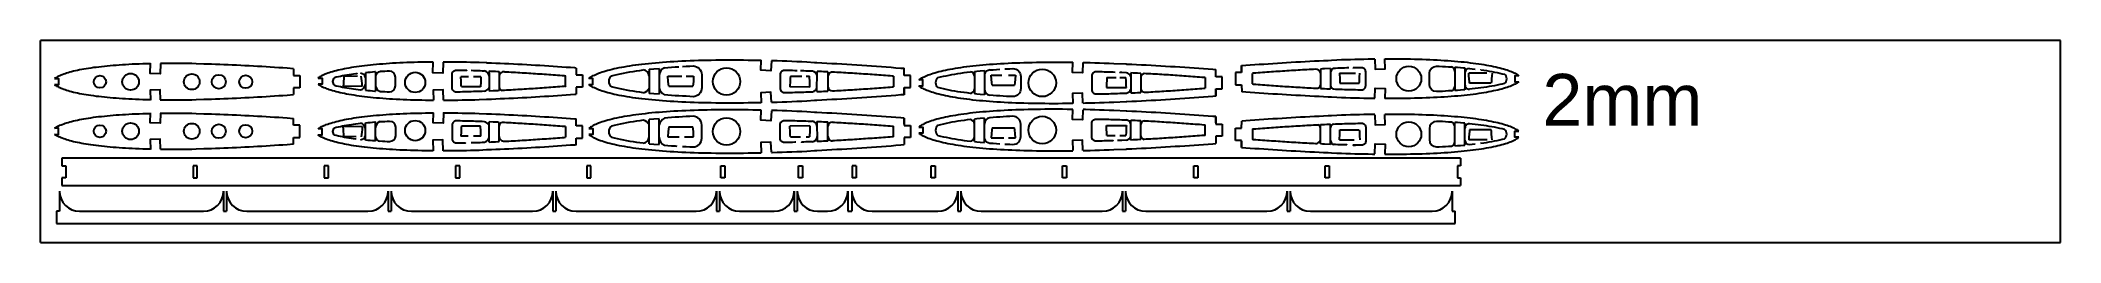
# Model space of a CAD drawing. Header units: millimetres. Extents: x 432 to 1432, y 277 to 377.
import ezdxf

# ---------------------------------------------------------------- set-up
doc = ezdxf.new("R2010")
doc.units = ezdxf.units.MM
doc.layers.add('7', color=7, linetype='Continuous')
doc.layers.add('LAYER01', color=7, linetype='Continuous')
doc.styles.get("Standard").update_dxf_attribs({"font": 'arial.ttf'})

msp = doc.modelspace()

# ---------------------------------------------------------------- texts
at = {"insert": (1175.48, 360.55), "char_height": 25.531, "attachment_point": 1}
msp.add_mtext_dynamic_manual_height_columns('2mm', width=632.439, gutter_width=127.65, heights=[662.41], dxfattribs=at)

# ---------------------------------------------------------------- linework, layer by layer
for p, q in [((432.01, 277.11), (432.04, 377.11)), ((1432.01, 377.11), (432.04, 377.11)), ((1432.01, 277.11), (1432.01, 377.11)), ((1026.63, 361.66), (1026.63, 364.66)), ((859.64, 353.23), (859.64, 350.23)), ((1013.91, 352.46), (1013.91, 349.46)), ((859.64, 335.64), (859.64, 338.64)), ((1013.91, 336.41), (1013.91, 339.41)), ((1026.63, 327.2), (1026.63, 324.2)), ((1134.97, 318.87), (442.55, 318.87)), ((442.55, 318.87), (442.55, 315.07)), ((442.55, 315.07), (444.55, 315.07)), ((444.55, 315.07), (444.55, 309.07)), ((509.55, 315.07), (507.55, 315.07)), ((507.55, 315.07), (507.55, 309.07)), ((509.55, 312.07), (509.55, 315.07)), ((509.55, 309.07), (509.55, 312.07)), ((574.55, 315.07), (572.55, 315.07)), ((572.55, 315.07), (572.55, 309.07)), ((574.55, 312.07), (574.55, 315.07)), ((574.55, 309.07), (574.55, 312.07)), ((639.55, 315.07), (637.55, 315.07)), ((637.55, 315.07), (637.55, 309.07)), ((639.55, 312.07), (639.55, 315.07)), ((639.55, 309.07), (639.55, 312.07)), ((704.55, 315.07), (702.55, 315.07)), ((702.55, 315.07), (702.55, 309.07)), ((704.55, 312.07), (704.55, 315.07)), ((704.55, 309.07), (704.55, 312.07)), ((768.75, 312.07), (768.75, 315.07)), ((768.75, 315.07), (770.75, 315.07)), ((768.75, 309.07), (768.75, 312.07)), ((770.75, 315.07), (770.75, 309.07)), ((807.27, 312.07), (807.27, 315.07)), ((807.27, 315.07), (809.27, 315.07)), ((807.27, 309.07), (807.27, 312.07)), ((809.27, 315.07), (809.27, 309.07)), ((833.77, 315.07), (833.77, 309.07)), ((835.77, 315.07), (833.77, 315.07)), ((835.77, 315.07), (835.77, 309.07)), ((872.97, 312.07), (872.97, 315.07)), ((872.97, 315.07), (874.97, 315.07)), ((872.97, 309.07), (872.97, 312.07)), ((874.97, 315.07), (874.97, 309.07)), ((937.97, 312.07), (937.97, 315.07)), ((937.97, 315.07), (939.97, 315.07)), ((937.97, 309.07), (937.97, 312.07)), ((939.97, 315.07), (939.97, 309.07)), ((1002.97, 312.07), (1002.97, 315.07)), ((1002.97, 315.07), (1004.97, 315.07)), ((1002.97, 309.07), (1002.97, 312.07)), ((1004.97, 315.07), (1004.97, 309.07)), ((1067.97, 312.07), (1067.97, 315.07)), ((1067.97, 315.07), (1069.97, 315.07)), ((1067.97, 309.07), (1067.97, 312.07)), ((1069.97, 315.07), (1069.97, 309.07)), ((1134.97, 315.07), (1133.47, 315.07)), ((1133.47, 315.07), (1133.47, 309.07)), ((1134.97, 318.87), (1134.97, 315.07)), ((442.55, 309.07), (442.55, 305.27)), ((444.55, 309.07), (442.55, 309.07)), ((442.55, 305.27), (1134.97, 305.27)), ((507.55, 309.07), (509.55, 309.07)), ((572.55, 309.07), (574.55, 309.07)), ((637.55, 309.07), (639.55, 309.07)), ((702.55, 309.07), (704.55, 309.07)), ((770.75, 309.07), (768.75, 309.07)), ((809.27, 309.07), (807.27, 309.07)), ((835.77, 309.07), (833.77, 309.07)), ((874.97, 309.07), (872.97, 309.07)), ((939.97, 309.07), (937.97, 309.07)), ((1004.97, 309.07), (1002.97, 309.07)), ((1069.97, 309.07), (1067.97, 309.07)), ((1133.47, 309.07), (1134.97, 309.07)), ((1134.97, 309.07), (1134.97, 305.27)), ((432.01, 277.11), (1432.01, 277.11))]:
    msp.add_line(p, q)
at = {"color": 9}
for p, q in [((557.37, 363.13), (557.37, 359.72)), ((697.27, 363.45), (697.27, 360.03)), ((697.27, 360.03), (700.27, 360.03)), ((700.27, 360.03), (700.27, 354.03)), ((859.64, 359.8), (859.64, 363.31)), ((1013.91, 359.1), (1013.91, 362.72)), ((1026.63, 361.18), (1023.63, 361.18)), ((1023.63, 361.18), (1023.63, 355.18)), ((1026.63, 364.66), (1026.63, 361.18)), ((1032.01, 355.56), (1032.01, 360.83)), ((557.37, 359.72), (560.37, 359.72)), ((560.37, 353.72), (557.37, 353.72)), ((557.37, 353.72), (557.37, 350.3)), ((560.37, 359.72), (560.37, 353.72)), ((691.88, 354.4), (691.88, 359.66)), ((700.27, 354.03), (697.27, 354.03)), ((697.27, 354.03), (697.27, 350.55)), ((854.26, 359.42), (854.26, 354.13)), ((862.64, 359.8), (859.64, 359.8)), ((859.64, 350.27), (859.64, 353.8)), ((859.64, 353.8), (862.64, 353.8)), ((862.64, 353.8), (862.64, 359.8)), ((868.86, 357.59), (866.86, 357.59)), ((1008.52, 358.72), (1008.52, 353.47)), ((1016.91, 359.1), (1013.91, 359.1)), ((1013.91, 349.46), (1013.91, 353.1)), ((1013.91, 353.1), (1016.91, 353.1)), ((1016.91, 353.1), (1016.91, 359.1)), ((1023.63, 355.18), (1026.63, 355.18)), ((1026.63, 355.18), (1026.65, 351.7)), ((557.37, 335.15), (557.37, 338.56)), ((560.37, 335.15), (557.37, 335.15)), ((560.37, 329.15), (560.37, 335.15)), ((691.88, 334.46), (691.88, 329.21)), ((697.27, 334.84), (697.27, 338.32)), ((700.27, 334.84), (697.27, 334.84)), ((700.27, 328.84), (700.27, 334.84)), ((854.26, 329.45), (854.26, 334.73)), ((859.64, 338.6), (859.64, 335.07)), ((859.64, 335.07), (862.64, 335.07)), ((862.64, 335.07), (862.64, 329.07)), ((868.86, 331.28), (866.86, 331.28)), ((1008.52, 330.14), (1008.52, 335.39)), ((1013.91, 339.41), (1013.91, 335.77)), ((1013.91, 335.77), (1016.91, 335.77)), ((1016.91, 335.77), (1016.91, 329.77)), ((1023.63, 327.68), (1023.63, 333.68)), ((1023.63, 333.68), (1026.63, 333.68)), ((1026.63, 333.68), (1026.65, 337.16)), ((1032.01, 333.31), (1032.01, 328.04)), ((557.37, 325.74), (557.37, 329.15)), ((557.37, 329.15), (560.37, 329.15)), ((697.27, 325.42), (697.27, 328.84)), ((697.27, 328.84), (700.27, 328.84)), ((862.64, 329.07), (859.64, 329.07)), ((859.64, 329.07), (859.64, 325.55)), ((1016.91, 329.77), (1013.91, 329.77)), ((1013.91, 329.77), (1013.91, 326.15)), ((1026.63, 327.68), (1023.63, 327.68)), ((1026.63, 324.2), (1026.63, 327.68))]:
    msp.add_line(p, q, dxfattribs=at)
for centre, radius in [((476.65, 356.66), 4.13), ((506.94, 356.66), 3.89), ((520.3, 356.66), 3.47), ((617.53, 356.34), 5), ((771.66, 356.8), 6.73), ((927.95, 356.09), 6.79), ((1109.38, 358.18), 6.17), ((461.49, 356.66), 3.05), ((533.67, 356.66), 3.23), ((461.49, 332.2), 3.05), ((476.65, 332.2), 4.13), ((506.94, 332.2), 3.89), ((520.3, 332.2), 3.47), ((533.67, 332.2), 3.23), ((617.53, 332.52), 5), ((771.66, 332.07), 6.73), ((927.95, 332.78), 6.79), ((1109.38, 330.69), 6.17)]:
    msp.add_circle(centre, radius)
for centre, radius, start, end in [((1154.9, 358.11), 2.96, 309.95246, 50.04754), ((579.08, 356.79), 2.4, 129.95246, 230.04754), ((716.91, 356.88), 3.55, 129.95246, 230.04754), ((878.4, 356.25), 3.26, 129.95246, 230.04754), ((579.08, 332.07), 2.4, 129.95246, 230.04754), ((716.91, 331.99), 3.55, 129.95246, 230.04754), ((878.4, 332.62), 3.26, 129.95246, 230.04754), ((1154.9, 330.76), 2.96, 309.95246, 50.04754)]:
    msp.add_arc(centre, radius, start, end)
at = {"layer": '7', "linetype": 'Continuous'}
for points in [[(486.47, 365.6), (486.16, 365.59), (484.36, 365.54), (482.63, 365.49), (480.9, 365.43), (479.16, 365.36), (477.51, 365.29), (475.85, 365.2), (474.2, 365.11), (472.63, 365.01), (471.06, 364.91), (469.49, 364.79), (468.01, 364.67), (466.53, 364.55), (465.05, 364.41), (463.66, 364.27), (462.27, 364.12), (460.89, 363.96), (459.61, 363.8), (458.32, 363.64), (457.04, 363.45), (455.86, 363.28), (454.69, 363.09), (453.51, 362.89), (452.44, 362.69), (451.38, 362.49), (450.31, 362.27), (449.36, 362.06), (448.41, 361.84), (447.46, 361.6), (446.62, 361.38), (445.79, 361.15), (444.96, 360.9), (444.25, 360.67), (443.54, 360.43), (442.84, 360.17), (442.25, 359.93), (441.66, 359.68), (441.08, 359.41), (440.62, 359.19), (440.16, 358.94), (439.71, 358.68), (439.37, 358.46), (439.04, 358.22)], [(491.48, 365.62), (491.31, 360.63), (486.31, 360.79), (486.48, 365.79)], [(512.85, 365.44), (509.05, 365.6), (507.04, 365.63), (505.07, 365.66), (503.1, 365.69), (501.13, 365.7), (499.21, 365.71), (497.29, 365.72), (495.36, 365.71), (493.5, 365.7), (491.63, 365.69), (491.47, 365.69)], [(557.37, 363.13), (554.09, 363.36), (552.02, 363.5), (549.96, 363.63), (547.89, 363.77), (545.8, 363.9), (543.72, 364.02), (541.63, 364.15), (539.54, 364.27), (537.45, 364.39), (535.35, 364.51), (533.26, 364.62), (531.17, 364.72), (529.08, 364.82), (526.99, 364.92), (524.91, 365.01), (522.82, 365.1), (520.75, 365.18), (518.68, 365.26), (516.62, 365.33), (514.57, 365.39), (512.85, 365.44)], [(626.42, 366.4), (624.63, 366.39), (622.68, 366.36), (620.79, 366.33), (618.91, 366.29), (617.02, 366.24), (615.21, 366.18), (613.39, 366.12), (611.58, 366.05), (609.85, 365.97), (608.11, 365.88), (606.38, 365.79), (604.74, 365.68), (603.09, 365.57), (601.45, 365.45), (599.9, 365.33), (598.35, 365.19), (596.8, 365.05), (595.34, 364.9), (593.89, 364.75), (592.44, 364.58), (591.1, 364.42), (589.76, 364.24), (588.41, 364.05), (587.18, 363.87), (585.95, 363.67), (584.72, 363.46), (583.6, 363.26), (582.48, 363.04), (581.37, 362.81), (580.37, 362.59), (579.37, 362.36), (578.38, 362.11), (577.51, 361.88), (576.64, 361.64), (575.77, 361.38), (575.02, 361.14), (574.28, 360.88), (573.54, 360.61), (572.92, 360.36), (572.31, 360.1), (571.71, 359.82), (571.22, 359.58), (570.74, 359.33), (570.27, 359.05), (569.91, 358.82), (569.57, 358.57), (569.48, 358.49)], [(588.82, 360.66), (588.82, 360.66), (588.2, 360.58), (587.05, 360.43), (585.93, 360.27), (584.81, 360.1), (583.71, 359.92), (582.62, 359.73), (581.56, 359.53), (580.51, 359.32), (579.5, 359.1), (578.49, 358.87), (577.54, 358.63)], [(597.84, 361.51), (597.63, 361.5), (596.43, 361.41), (595.23, 361.31), (594.04, 361.21), (592.86, 361.1)], [(604.85, 361.91), (603.72, 361.86), (602.5, 361.8), (601.27, 361.73), (600.05, 361.66)], [(631.37, 366.42), (631.21, 360.95), (626.21, 361.11), (626.42, 366.4)], [(652.78, 365.95), (649.22, 366.14), (647.08, 366.2), (644.98, 366.25), (642.87, 366.3), (640.77, 366.33), (638.71, 366.36), (636.64, 366.39), (634.58, 366.41), (632.57, 366.42), (631.38, 366.42)], [(645.27, 362.32), (646.37, 362.29), (647.46, 362.26), (648.55, 362.22), (649.64, 362.18), (650.74, 362.14), (651.83, 362.1)], [(697.27, 363.45), (696.58, 363.5), (694.44, 363.65), (692.3, 363.8), (690.16, 363.95), (687.99, 364.1), (685.83, 364.24), (683.66, 364.38), (681.48, 364.52), (679.3, 364.65), (677.11, 364.78), (674.92, 364.91), (672.73, 365.03), (670.54, 365.15), (668.35, 365.27), (666.16, 365.38), (663.96, 365.49), (661.78, 365.59), (659.6, 365.68), (657.41, 365.77), (655.25, 365.86), (653.08, 365.94), (652.78, 365.95)], [(654.1, 362.01), (655.11, 361.96), (656.21, 361.91), (657.3, 361.86), (658.4, 361.81), (659.1, 361.78)], [(661.68, 361.65), (662.78, 361.59), (663.87, 361.54), (664.97, 361.48), (666.07, 361.41), (667.16, 361.35), (668.26, 361.29), (669.36, 361.22), (670.45, 361.16), (671.55, 361.09), (672.65, 361.02), (673.75, 360.95), (674.84, 360.88), (675.94, 360.81), (677.04, 360.74), (678.14, 360.66), (679.24, 360.59), (680.34, 360.51), (681.43, 360.43), (682.53, 360.36), (683.63, 360.28), (684.73, 360.2), (685.83, 360.12), (686.93, 360.03), (688.03, 359.95), (689.14, 359.87), (690.23, 359.78), (691.33, 359.7), (691.88, 359.66)], [(703.49, 358.3), (703.84, 358.58), (704.23, 358.87), (704.64, 359.13), (705.17, 359.45), (705.71, 359.73), (706.27, 360), (706.95, 360.32), (707.65, 360.62), (708.35, 360.9), (709.19, 361.21), (710.03, 361.5), (710.88, 361.77), (711.86, 362.07), (712.85, 362.34), (713.84, 362.61), (714.97, 362.89), (716.1, 363.15), (717.23, 363.4), (718.5, 363.66), (719.76, 363.9), (721.03, 364.13), (722.43, 364.37), (723.83, 364.59), (725.23, 364.8), (726.75, 365.02), (728.28, 365.22), (729.8, 365.41), (731.45, 365.6), (733.1, 365.77), (734.74, 365.94), (736.5, 366.1), (738.26, 366.25), (740.02, 366.39), (741.89, 366.53), (743.75, 366.66), (745.62, 366.77), (747.59, 366.88), (749.55, 366.98), (751.52, 367.07), (753.58, 367.15), (755.64, 367.23), (757.7, 367.29), (759.84, 367.34), (761.98, 367.39), (764.12, 367.43), (766.34, 367.46), (768.56, 367.48), (770.77, 367.49), (773.06, 367.49), (775.34, 367.49), (777.63, 367.48), (779.97, 367.46), (782.31, 367.43), (784.65, 367.4), (787.04, 367.35), (788.85, 367.31)], [(714.63, 359.6), (716.04, 359.96), (717.53, 360.3), (719.03, 360.62), (720.59, 360.93), (722.17, 361.23), (723.78, 361.51), (725.4, 361.78), (727.06, 362.03), (728.73, 362.26), (730.43, 362.49)], [(733.32, 362.84), (735.59, 363.08), (738.29, 363.26)], [(740.86, 363.58), (742.64, 363.72), (744.43, 363.85), (746.21, 363.98), (748.01, 364.09)], [(749.83, 364.2), (751.64, 364.3), (753.45, 364.39), (755.13, 364.47)], [(793.83, 367.07), (793.84, 367.07), (793.6, 362.08), (788.6, 362.32), (788.85, 367.31)], [(793.84, 367.19), (794.25, 367.18), (796.68, 367.11), (799.11, 367.03), (801.56, 366.94), (804.02, 366.85), (806.48, 366.76), (808.96, 366.65), (811.43, 366.54), (815.24, 366.24)], [(814.17, 361.86), (812.02, 361.94), (810.93, 361.98), (809.83, 362.02), (808.74, 362.05), (808.2, 362.07)], [(815.24, 366.24), (816.3, 366.18), (818.79, 366.05), (821.27, 365.91), (823.76, 365.77), (826.25, 365.62), (828.72, 365.48), (831.2, 365.33), (833.68, 365.17), (836.14, 365.01), (838.6, 364.85), (841.05, 364.68), (843.48, 364.51), (845.91, 364.34), (848.34, 364.17), (850.73, 363.99), (853.12, 363.82), (855.51, 363.63), (857.85, 363.45), (859.64, 363.31)], [(821.87, 361.52), (820.77, 361.58), (819.68, 361.63), (818.58, 361.68), (817.49, 361.73), (816.49, 361.77)], [(854.28, 359.42), (853.71, 359.46), (852.61, 359.55), (851.51, 359.63), (850.41, 359.72), (849.31, 359.8), (848.21, 359.88), (847.11, 359.96), (846.01, 360.04), (844.91, 360.12), (843.81, 360.2), (842.71, 360.28), (841.62, 360.35), (840.51, 360.43), (839.42, 360.5), (838.32, 360.57), (837.22, 360.65), (836.12, 360.72), (835.03, 360.79), (833.93, 360.85), (832.83, 360.92), (831.73, 360.99), (830.64, 361.05), (829.54, 361.12), (828.44, 361.18), (827.35, 361.24), (826.25, 361.3), (825.16, 361.36), (824.06, 361.41)], [(866.86, 357.59), (867.12, 357.81), (867.5, 358.08), (867.89, 358.34), (868.4, 358.64), (868.92, 358.91), (869.45, 359.17), (870.11, 359.47), (870.78, 359.76), (871.45, 360.03), (872.25, 360.33), (873.06, 360.61), (873.88, 360.87), (874.82, 361.15), (875.77, 361.42), (876.73, 361.67), (877.81, 361.94), (878.89, 362.19), (879.98, 362.43), (881.2, 362.68), (882.41, 362.92), (883.63, 363.14), (884.97, 363.37), (886.31, 363.58), (887.66, 363.78), (889.12, 363.99), (890.59, 364.18), (892.05, 364.36), (893.63, 364.54), (895.21, 364.71), (896.8, 364.87), (898.49, 365.03), (900.18, 365.17), (901.87, 365.31), (903.66, 365.44), (905.45, 365.56), (907.24, 365.67), (909.13, 365.78), (911.02, 365.87), (912.91, 365.96), (914.89, 366.04), (916.86, 366.11), (918.84, 366.17), (920.9, 366.22), (922.95, 366.27), (925.01, 366.3), (927.14, 366.33), (929.27, 366.35), (931.4, 366.36), (933.59, 366.37), (935.79, 366.36), (937.98, 366.35), (940.23, 366.33), (942.48, 366.3), (943.07, 366.3)], [(876.31, 358.75), (877.6, 359.07), (878.97, 359.38), (880.34, 359.68), (881.77, 359.97), (883.22, 360.24), (884.7, 360.5), (886.18, 360.74), (887.7, 360.97), (889.23, 361.18), (890.79, 361.39), (892.35, 361.58)], [(894.31, 361.8), (895.52, 361.93), (897.12, 362.1), (899.29, 362.3)], [(901.98, 362.52), (903.62, 362.64), (905.25, 362.75), (906.9, 362.86)], [(909.39, 363), (910.22, 363.05), (911.89, 363.13), (913.42, 363.2)], [(948.07, 366.14), (947.85, 361.07), (942.85, 361.29), (943.07, 366.29)], [(948.17, 366.2), (949.31, 366.18), (951.61, 366.12), (953.94, 366.06), (956.27, 365.99), (958.61, 365.92), (960.97, 365.84), (963.33, 365.75), (969.48, 365.47)], [(969.54, 361.12), (967.38, 361.21), (966.28, 361.25), (966.28, 361.25)], [(969.48, 365.47), (969.86, 365.45), (972.24, 365.34), (974.63, 365.23), (977.02, 365.1), (979.41, 364.98), (981.79, 364.85), (984.18, 364.71), (986.57, 364.57), (988.95, 364.43), (991.33, 364.28), (993.71, 364.14), (996.07, 363.98), (998.43, 363.83), (1000.79, 363.67), (1003.12, 363.5), (1005.46, 363.34), (1007.79, 363.17), (1010.08, 363), (1012.38, 362.83), (1013.91, 362.72)], [(976.69, 360.8), (975.04, 360.88), (973.94, 360.93), (972.85, 360.98), (971.75, 361.03)], [(1008.55, 358.72), (1007.97, 358.77), (1006.87, 358.85), (1005.78, 358.94), (1004.67, 359.02), (1003.57, 359.1), (1002.47, 359.18), (1001.37, 359.26), (1000.27, 359.34), (999.17, 359.42), (998.07, 359.5), (996.98, 359.58), (995.88, 359.65), (994.78, 359.73), (993.68, 359.8), (992.58, 359.88), (991.48, 359.95), (990.39, 360.02), (989.29, 360.09), (988.19, 360.16), (987.09, 360.22), (986, 360.29), (984.9, 360.35), (983.8, 360.42), (982.71, 360.48), (981.61, 360.54), (980.51, 360.6), (979.42, 360.66), (978.32, 360.72)], [(1026.63, 364.66), (1028.65, 364.82), (1030.85, 364.98), (1033.09, 365.14), (1035.32, 365.29), (1037.56, 365.45), (1039.82, 365.6), (1042.09, 365.75), (1044.35, 365.9), (1046.63, 366.04), (1048.91, 366.18), (1051.2, 366.32), (1053.48, 366.45), (1055.77, 366.58), (1058.06, 366.71), (1060.35, 366.83), (1062.64, 366.94), (1064.93, 367.06), (1067.22, 367.16), (1069.5, 367.26), (1071.08, 367.33)], [(1063.31, 362.86), (1063.31, 362.86), (1062.21, 362.8), (1061.11, 362.75), (1060.02, 362.69), (1058.92, 362.63), (1057.83, 362.57), (1056.73, 362.5), (1055.63, 362.44), (1054.54, 362.38), (1053.44, 362.31), (1052.34, 362.24), (1051.24, 362.17), (1050.15, 362.1), (1049.05, 362.03), (1047.95, 361.96), (1046.85, 361.89), (1045.76, 361.81), (1044.65, 361.74), (1043.56, 361.66), (1042.46, 361.59), (1041.36, 361.51), (1040.26, 361.43), (1039.16, 361.35), (1038.06, 361.27), (1036.96, 361.19), (1035.86, 361.1), (1034.76, 361.02), (1033.66, 360.94), (1032.56, 360.85), (1032.01, 360.81)], [(1070.68, 363.19), (1067.69, 363.07), (1066.59, 363.02), (1065.69, 362.97)], [(1071.08, 367.33), (1073.72, 367.53), (1075.98, 367.6), (1078.22, 367.68), (1080.45, 367.74), (1082.69, 367.8), (1084.89, 367.85), (1087.09, 367.9), (1089.29, 367.94), (1091.45, 367.97), (1092.52, 367.99)], [(1079.71, 363.51), (1078.62, 363.48), (1077.53, 363.44), (1076.44, 363.41), (1075.34, 363.37), (1074.25, 363.33), (1073.16, 363.29), (1072.06, 363.25)], [(1075.06, 360.92), (1075.19, 357.93), (1075.24, 356.83), (1075.28, 355.93)], [(1084.86, 355.93), (1084.9, 356.83), (1084.95, 357.93), (1085, 359.02), (1085.08, 360.92)], [(1092.49, 367.83), (1092.68, 362.84), (1097.68, 363.03), (1097.49, 368.03)], [(1097.49, 368.03), (1097.86, 368.03), (1099.96, 368.03), (1102.07, 368.03), (1104.11, 368.02), (1106.15, 368), (1108.19, 367.97), (1110.16, 367.94), (1112.13, 367.9), (1114.11, 367.84), (1116, 367.79), (1117.9, 367.72), (1119.79, 367.64), (1121.6, 367.56), (1123.41, 367.47), (1125.22, 367.37), (1126.94, 367.26), (1128.66, 367.15), (1130.38, 367.02), (1132, 366.89), (1133.62, 366.75), (1135.24, 366.6), (1136.76, 366.45), (1138.27, 366.29), (1139.79, 366.11), (1141.19, 365.94), (1142.6, 365.75), (1144, 365.56), (1145.29, 365.36), (1146.58, 365.16), (1147.86, 364.94), (1149.03, 364.73), (1150.2, 364.5), (1151.36, 364.26), (1152.4, 364.03), (1153.44, 363.79), (1154.48, 363.53), (1155.4, 363.29), (1156.31, 363.04), (1157.21, 362.76), (1158, 362.51), (1158.77, 362.25), (1159.54, 361.96), (1160.19, 361.7), (1160.83, 361.43), (1161.46, 361.14), (1161.97, 360.89), (1162.47, 360.62), (1162.96, 360.34), (1163.33, 360.09), (1163.69, 359.83), (1163.87, 359.68)], [(1123.08, 364.43), (1124.47, 364.37), (1125.99, 364.29), (1127.49, 364.21), (1129, 364.12), (1130.5, 364.02)], [(1132.19, 363.91), (1133.48, 363.81), (1134.96, 363.69), (1136.43, 363.56), (1137.17, 363.49)], [(1139.42, 355.95), (1139.35, 356.69), (1139.23, 358.16), (1139.11, 359.63), (1139.01, 360.93)], [(1139.35, 363.28), (1140.79, 363.12), (1142.23, 362.96)], [(1145.06, 362.6), (1145.06, 362.6), (1146.45, 362.4), (1147.83, 362.19), (1149.18, 361.97), (1150.53, 361.74), (1151.84, 361.49), (1153.14, 361.23), (1154.39, 360.96), (1155.63, 360.67), (1156.8, 360.38)], [(1150.6, 360.93), (1150.5, 359.63), (1150.38, 358.16), (1150.26, 356.69), (1150.19, 355.95)], [(439.04, 358.21), (440.94, 358.21), (440.94, 355.21), (439.04, 355.21)], [(439.04, 355.21), (439.37, 354.97), (439.71, 354.75), (440.16, 354.48), (440.62, 354.24), (441.08, 354.01), (441.66, 353.75), (442.25, 353.5), (442.84, 353.26), (443.54, 353), (444.25, 352.76), (444.96, 352.53), (445.79, 352.28), (446.62, 352.04), (447.46, 351.82), (448.41, 351.59), (449.36, 351.37), (450.31, 351.16), (451.38, 350.94), (452.44, 350.73), (453.51, 350.54), (454.69, 350.34), (455.86, 350.15), (457.04, 349.97), (458.32, 349.79), (459.61, 349.62), (460.89, 349.47), (462.27, 349.31), (463.66, 349.16), (465.05, 349.02), (466.53, 348.88), (468.01, 348.75), (469.49, 348.64), (471.06, 348.52), (472.63, 348.42), (474.2, 348.32), (475.85, 348.23), (477.51, 348.14), (479.16, 348.07), (480.9, 348), (482.63, 347.94), (484.36, 347.88), (486.16, 347.84), (486.47, 347.83)], [(491.23, 347.71), (491.48, 347.72), (491.31, 352.71), (486.32, 352.55), (486.48, 347.55)], [(512.85, 347.99), (514.57, 348.04), (516.62, 348.1), (518.68, 348.18), (520.75, 348.25), (522.82, 348.33), (524.91, 348.42), (526.99, 348.51), (529.08, 348.61), (531.17, 348.71), (533.26, 348.82), (535.35, 348.93), (537.45, 349.04), (539.54, 349.16), (541.63, 349.28), (543.72, 349.41), (545.8, 349.53), (547.89, 349.66), (549.96, 349.8), (552.02, 349.94), (554.09, 350.08), (557.37, 350.3)], [(569.48, 358.49), (571.42, 358.49), (571.42, 355.49), (569.48, 355.49)], [(569.48, 355.49), (569.57, 355.42), (569.91, 355.17), (570.27, 354.93), (570.74, 354.66), (571.22, 354.4), (571.71, 354.17), (572.31, 353.89), (572.92, 353.63), (573.54, 353.38), (574.28, 353.1), (575.02, 352.85), (575.77, 352.61), (576.64, 352.35), (577.51, 352.1), (578.38, 351.87), (579.37, 351.63), (580.37, 351.39), (581.37, 351.18), (582.48, 350.95), (583.6, 350.73), (584.72, 350.53), (585.95, 350.32), (587.18, 350.12), (588.41, 349.94), (589.76, 349.75), (591.1, 349.57), (592.44, 349.4), (593.89, 349.24), (595.34, 349.08), (596.8, 348.94), (598.35, 348.79), (599.9, 348.66), (601.45, 348.54), (603.09, 348.41), (604.74, 348.3), (606.38, 348.2), (608.11, 348.11), (609.85, 348.02), (611.58, 347.94), (613.39, 347.87), (615.21, 347.8), (617.02, 347.75), (618.91, 347.7), (620.79, 347.66), (622.68, 347.62), (624.63, 347.6), (626.59, 347.58)], [(577.54, 354.96), (578.49, 354.72), (579.5, 354.49), (580.51, 354.27), (581.56, 354.06), (582.62, 353.86), (583.71, 353.67), (584.81, 353.49), (585.93, 353.32), (587.05, 353.16), (588.2, 353.01), (589.34, 352.87), (590.51, 352.74)], [(582.25, 359.25), (582.16, 358.07), (582.09, 356.88), (582.02, 355.68), (581.95, 354.47), (581.94, 354.26)], [(591.37, 354.47), (591.36, 354.67), (591.24, 355.88), (591.12, 357.07), (590.99, 358.26), (590.85, 359.44)], [(592.86, 352.49), (594.04, 352.38), (595.23, 352.28), (596.43, 352.18), (597.63, 352.09), (597.84, 352.08)], [(600.05, 351.93), (601.27, 351.86), (602.5, 351.79), (603.72, 351.73), (604.85, 351.68)], [(631.58, 347.57), (631.58, 347.57), (631.42, 352.74), (626.43, 352.58), (626.59, 347.58)], [(640.38, 354.13), (640.35, 354.83), (640.29, 355.93), (640.24, 357.02), (640.15, 359.13)], [(650.1, 359.13), (650.06, 358.12), (650.01, 357.02), (649.96, 355.93), (649.91, 354.83), (649.88, 354.13)], [(652.78, 348.04), (653.08, 348.05), (655.25, 348.13), (657.41, 348.22), (659.6, 348.31), (661.78, 348.41), (663.96, 348.51), (666.16, 348.61), (668.35, 348.72), (670.54, 348.84), (672.73, 348.96), (674.92, 349.09), (677.11, 349.21), (679.3, 349.34), (681.48, 349.48), (683.66, 349.61), (685.83, 349.75), (687.99, 349.9), (690.16, 350.04), (692.3, 350.19), (694.44, 350.34), (696.58, 350.5), (697.27, 350.55)], [(659.1, 352.28), (658.4, 352.25), (657.3, 352.2), (656.21, 352.15), (654.1, 352.06)], [(691.89, 354.41), (691.33, 354.36), (690.23, 354.28), (689.14, 354.19), (688.03, 354.11), (686.93, 354.03), (685.83, 353.95), (684.73, 353.87), (683.63, 353.78), (682.53, 353.71), (681.43, 353.63), (680.34, 353.55), (679.24, 353.47), (678.14, 353.4), (677.04, 353.33), (675.94, 353.25), (674.84, 353.18), (673.75, 353.11), (672.65, 353.04), (671.55, 352.97), (670.45, 352.9), (669.36, 352.84), (668.26, 352.77), (667.16, 352.71), (666.07, 352.65), (664.97, 352.59), (663.87, 352.53), (662.78, 352.47), (661.68, 352.41), (660.59, 352.36)], [(691.9, 354.41), (691.88, 354.4), (691.9, 354.41)], [(691.9, 354.41), (691.9, 354.41)], [(703.49, 355.3), (705.53, 355.3), (705.53, 358.3), (703.49, 358.3)], [(788.85, 346.28), (787.04, 346.24), (784.65, 346.19), (782.31, 346.16), (779.97, 346.13), (777.63, 346.11), (775.34, 346.1), (773.06, 346.1), (770.77, 346.1), (768.56, 346.11), (766.34, 346.13), (764.12, 346.16), (761.98, 346.2), (759.84, 346.25), (757.7, 346.3), (755.64, 346.36), (753.58, 346.44), (751.52, 346.52), (749.55, 346.61), (747.59, 346.71), (745.62, 346.82), (743.75, 346.93), (741.89, 347.06), (740.02, 347.2), (738.26, 347.34), (736.5, 347.49), (734.74, 347.65), (733.1, 347.82), (731.45, 347.99), (729.8, 348.18), (728.28, 348.37), (726.75, 348.57), (725.23, 348.79), (723.83, 349), (722.43, 349.22), (721.03, 349.46), (719.76, 349.69), (718.5, 349.93), (717.23, 350.19), (716.1, 350.44), (714.97, 350.7), (713.84, 350.98), (712.85, 351.25), (711.86, 351.52), (710.88, 351.82), (710.03, 352.09), (709.19, 352.38), (708.35, 352.69), (707.65, 352.97), (706.95, 353.27), (706.27, 353.59), (705.71, 353.86), (705.17, 354.14), (704.64, 354.46), (704.23, 354.72), (703.84, 355.01), (703.49, 355.3)], [(730.43, 351.27), (728.73, 351.49), (727.06, 351.73), (725.4, 351.98), (723.78, 352.24), (722.17, 352.53), (720.59, 352.82), (719.03, 353.13), (717.53, 353.46), (716.04, 353.8), (714.63, 354.15)], [(738.27, 350.53), (735.59, 350.67), (733.32, 350.92)], [(755.13, 349.29), (753.45, 349.37), (751.64, 349.46), (749.83, 349.56), (748.01, 349.66), (746.21, 349.78), (744.43, 349.9), (742.64, 350.04), (740.86, 350.18)], [(743.06, 354.47), (742.82, 356.74), (742.64, 359.44)], [(755.36, 359.41), (755.23, 356.74), (754.98, 354.47)], [(793.84, 346.52), (793.6, 351.51), (788.6, 351.27), (788.85, 346.28)], [(803.25, 359.47), (803.2, 358.38), (803.15, 357.28), (803.1, 356.19), (803.05, 355.09), (803.01, 354.09)], [(812.96, 354), (812.91, 355.09), (812.87, 356.19), (812.82, 357.28), (812.77, 358.38), (812.71, 359.47)], [(859.64, 350.27), (857.85, 350.13), (855.51, 349.95), (853.12, 349.77), (850.73, 349.59), (848.34, 349.41), (845.91, 349.24), (843.48, 349.07), (841.05, 348.9), (838.6, 348.73), (836.14, 348.57), (833.68, 348.41), (831.2, 348.26), (828.72, 348.11), (826.25, 347.96), (823.76, 347.81), (821.27, 347.67), (818.79, 347.53), (816.3, 347.4), (815.24, 347.35)], [(816.39, 351.82), (817.49, 351.86), (818.58, 351.91), (819.68, 351.96), (820.77, 352.01), (821.87, 352.07)], [(824.06, 352.18), (825.16, 352.23), (826.25, 352.29), (827.35, 352.35), (828.44, 352.41), (829.54, 352.47), (830.64, 352.54), (831.73, 352.6), (832.83, 352.67), (833.93, 352.74), (835.03, 352.81), (836.12, 352.87), (837.22, 352.94), (838.32, 353.02), (839.42, 353.09), (840.51, 353.16), (841.62, 353.24), (842.71, 353.31), (843.81, 353.39), (844.91, 353.47), (846.01, 353.55), (847.11, 353.63), (848.21, 353.71), (849.31, 353.79), (850.41, 353.87), (851.51, 353.96), (852.61, 354.04), (853.71, 354.13), (854.26, 354.17)], [(866.86, 354.59), (868.86, 354.59), (868.86, 357.59), (866.86, 357.59)], [(943.08, 345.88), (942.48, 345.88), (940.23, 345.85), (937.98, 345.83), (935.79, 345.82), (933.59, 345.81), (931.4, 345.82), (929.27, 345.83), (927.14, 345.85), (925.01, 345.88), (922.95, 345.91), (920.9, 345.96), (918.84, 346.01), (916.86, 346.07), (914.89, 346.14), (912.91, 346.22), (911.02, 346.31), (909.13, 346.4), (907.24, 346.51), (905.45, 346.62), (903.66, 346.74), (901.87, 346.87), (900.18, 347.01), (898.49, 347.15), (896.8, 347.31), (895.21, 347.47), (893.63, 347.64), (892.05, 347.82), (890.59, 348), (889.12, 348.19), (887.66, 348.4), (886.31, 348.6), (884.97, 348.82), (883.63, 349.04), (882.41, 349.26), (881.2, 349.5), (879.98, 349.75), (878.89, 349.99), (877.81, 350.24), (876.73, 350.51), (875.77, 350.76), (874.82, 351.03), (873.88, 351.31), (873.06, 351.57), (872.25, 351.85), (871.45, 352.15), (870.78, 352.42), (870.11, 352.71), (869.45, 353.01), (868.92, 353.27), (868.4, 353.54), (867.89, 353.84), (867.5, 354.1), (867.12, 354.37), (866.86, 354.59)], [(892.35, 350.92), (890.79, 351.11), (889.23, 351.31), (887.7, 351.53), (886.18, 351.76), (884.7, 352), (883.22, 352.26), (881.77, 352.53), (880.34, 352.82), (878.97, 353.11), (877.6, 353.43), (876.31, 353.75)], [(899.29, 350.2), (897.12, 350.4), (895.52, 350.56), (894.31, 350.69)], [(903.07, 355.02), (902.94, 356.23), (902.78, 357.83), (902.58, 359.99)], [(914.67, 359.99), (914.47, 357.83), (914.31, 356.23), (914.18, 355.02)], [(948.07, 346.1), (947.86, 351.1), (942.86, 350.88), (943.08, 345.88)], [(959.93, 358.73), (959.85, 357.07), (959.79, 355.97), (959.74, 354.88), (959.7, 353.78)], [(969.56, 353.78), (969.51, 354.88), (969.46, 355.97), (969.41, 357.07), (969.33, 358.73)], [(971.75, 351.17), (972.85, 351.21), (973.94, 351.27), (975.04, 351.32), (976.69, 351.4)], [(978.32, 351.48), (979.42, 351.54), (980.51, 351.59), (981.61, 351.65), (982.71, 351.71), (983.8, 351.78), (984.9, 351.84), (986, 351.91), (987.09, 351.97), (988.19, 352.04), (989.29, 352.11), (990.39, 352.18), (991.48, 352.25), (992.58, 352.32), (993.68, 352.39), (994.78, 352.47), (995.88, 352.54), (996.98, 352.62), (998.07, 352.7), (999.17, 352.77), (1000.27, 352.85), (1001.37, 352.93), (1002.47, 353.01), (1003.57, 353.09), (1004.67, 353.18), (1005.78, 353.26), (1006.87, 353.34), (1007.97, 353.43), (1008.52, 353.47)], [(1071.17, 349.04), (1069.5, 349.11), (1067.22, 349.21), (1064.93, 349.31), (1062.64, 349.42), (1060.35, 349.54), (1058.06, 349.66), (1055.77, 349.79), (1053.48, 349.92), (1051.2, 350.05), (1048.91, 350.19), (1046.63, 350.33), (1044.35, 350.47), (1042.09, 350.61), (1039.82, 350.76), (1037.56, 350.92), (1035.32, 351.07), (1033.09, 351.23), (1030.85, 351.39), (1028.65, 351.55), (1026.65, 351.7)], [(1032, 355.56), (1032.56, 355.51), (1033.66, 355.43), (1034.76, 355.35), (1035.86, 355.26), (1036.96, 355.18), (1038.06, 355.1), (1039.16, 355.02), (1040.26, 354.94), (1041.36, 354.86), (1042.46, 354.78), (1043.56, 354.7), (1044.65, 354.63), (1045.76, 354.55), (1046.85, 354.48), (1047.95, 354.4), (1049.05, 354.33), (1050.15, 354.26), (1051.24, 354.19), (1052.34, 354.12), (1053.44, 354.06), (1054.54, 353.99), (1055.63, 353.93), (1056.73, 353.86), (1057.83, 353.8), (1058.92, 353.74), (1060.02, 353.68), (1061.11, 353.62), (1062.21, 353.56), (1063.31, 353.51), (1064.4, 353.45)], [(1065.69, 353.39), (1066.59, 353.35), (1067.69, 353.3), (1068.78, 353.25), (1070.68, 353.17)], [(1092.58, 348.53), (1092.49, 348.53), (1092.68, 353.52), (1097.68, 353.33), (1097.49, 348.33)], [(1163.87, 356.68), (1163.69, 356.54), (1163.33, 356.27), (1162.96, 356.03), (1162.47, 355.74), (1161.97, 355.48), (1161.46, 355.23), (1160.83, 354.94), (1160.19, 354.66), (1159.54, 354.4), (1158.77, 354.12), (1158, 353.85), (1157.21, 353.6), (1156.31, 353.33), (1155.4, 353.07), (1154.48, 352.83), (1153.44, 352.57), (1152.4, 352.33), (1151.36, 352.1), (1150.2, 351.86), (1149.03, 351.64), (1147.86, 351.43), (1146.58, 351.21), (1145.29, 351), (1144, 350.81), (1142.6, 350.61), (1141.19, 350.42), (1139.79, 350.25), (1138.27, 350.08), (1136.76, 349.91), (1135.24, 349.76), (1133.62, 349.61), (1132, 349.47), (1130.38, 349.34), (1128.66, 349.22), (1126.94, 349.1), (1125.22, 348.99), (1123.41, 348.89), (1121.6, 348.8), (1119.79, 348.72), (1117.9, 348.65), (1116, 348.58), (1114.11, 348.52), (1112.13, 348.47), (1110.16, 348.43), (1108.19, 348.39), (1106.15, 348.36), (1104.11, 348.34), (1102.07, 348.33), (1099.96, 348.33), (1097.86, 348.33), (1097.49, 348.33)], [(1130.5, 352.2), (1129, 352.1), (1127.49, 352.01), (1125.99, 351.93), (1124.47, 351.86), (1123.08, 351.79)], [(1137.17, 352.73), (1136.43, 352.66), (1134.96, 352.53), (1133.48, 352.41), (1132.19, 352.32)], [(1156.8, 355.84), (1155.63, 355.55), (1154.39, 355.26), (1153.14, 354.99), (1151.84, 354.73), (1150.53, 354.49), (1149.18, 354.25), (1147.83, 354.03), (1146.45, 353.82), (1145.06, 353.63), (1143.65, 353.44), (1142.23, 353.26), (1140.79, 353.1), (1139.35, 352.94)], [(1163.87, 359.68), (1161.9, 359.68), (1161.9, 356.68), (1163.87, 356.68)], [(1163.88, 359.67), (1163.88, 359.67)], [(439.04, 333.66), (439.37, 333.9), (439.71, 334.12), (440.16, 334.38), (440.62, 334.62), (441.08, 334.85), (441.66, 335.12), (442.25, 335.37), (442.84, 335.6), (443.54, 335.87), (444.25, 336.11), (444.96, 336.34), (445.79, 336.59), (446.62, 336.82), (447.46, 337.04), (448.41, 337.28), (449.36, 337.5), (450.31, 337.71), (451.38, 337.93), (452.44, 338.13), (453.51, 338.33), (454.69, 338.53), (455.86, 338.72), (457.04, 338.89), (458.32, 339.07), (459.61, 339.24), (460.89, 339.4), (462.27, 339.56), (463.66, 339.71), (465.05, 339.85), (466.53, 339.98), (468.01, 340.11), (469.49, 340.23), (471.06, 340.35), (472.63, 340.45), (474.2, 340.55), (475.85, 340.64), (477.51, 340.72), (479.16, 340.8), (480.9, 340.87), (482.63, 340.93), (484.36, 340.98), (486.16, 341.03), (486.47, 341.04)], [(491.23, 341.16), (491.48, 341.15), (491.31, 336.15), (486.32, 336.32), (486.48, 341.31)], [(491.48, 347.74), (491.63, 347.74), (493.5, 347.72), (495.36, 347.71), (497.29, 347.71), (499.21, 347.71), (501.13, 347.72), (503.1, 347.74), (505.07, 347.76), (507.04, 347.79), (509.05, 347.83), (512.85, 347.99)], [(491.48, 341.12), (491.63, 341.13), (493.5, 341.14), (495.36, 341.15), (497.29, 341.16), (499.21, 341.15), (501.13, 341.14), (503.1, 341.13), (505.07, 341.1), (507.04, 341.07), (509.05, 341.04), (512.85, 340.88)], [(512.85, 340.88), (514.57, 340.83), (516.62, 340.76), (518.68, 340.69), (520.75, 340.61), (522.82, 340.53), (524.91, 340.44), (526.99, 340.35), (529.08, 340.26), (531.17, 340.16), (533.26, 340.05), (535.35, 339.94), (537.45, 339.82), (539.54, 339.7), (541.63, 339.58), (543.72, 339.46), (545.8, 339.33), (547.89, 339.2), (549.96, 339.07), (552.02, 338.93), (554.09, 338.79), (557.37, 338.56)], [(569.48, 333.37), (569.57, 333.45), (569.91, 333.7), (570.27, 333.93), (570.74, 334.21), (571.22, 334.46), (571.71, 334.7), (572.31, 334.98), (572.92, 335.24), (573.54, 335.49), (574.28, 335.76), (575.02, 336.02), (575.77, 336.26), (576.64, 336.52), (577.51, 336.76), (578.38, 336.99), (579.37, 337.24), (580.37, 337.47), (581.37, 337.69), (582.48, 337.92), (583.6, 338.14), (584.72, 338.34), (585.95, 338.55), (587.18, 338.75), (588.41, 338.93), (589.76, 339.12), (591.1, 339.3), (592.44, 339.46), (593.89, 339.63), (595.34, 339.78), (596.8, 339.93), (598.35, 340.07), (599.9, 340.21), (601.45, 340.33), (603.09, 340.45), (604.74, 340.56), (606.38, 340.66), (608.11, 340.76), (609.85, 340.85), (611.58, 340.93), (613.39, 341), (615.21, 341.06), (617.02, 341.12), (618.91, 341.17), (620.79, 341.21), (622.68, 341.24), (624.63, 341.27), (626.59, 341.29)], [(631.58, 341.3), (631.58, 341.3), (631.42, 336.13), (626.43, 336.29), (626.59, 341.29)], [(631.58, 347.57), (632.57, 347.57), (634.58, 347.58), (636.64, 347.6), (638.71, 347.62), (640.77, 347.65), (642.87, 347.69), (644.98, 347.74), (647.08, 347.79), (649.22, 347.84), (652.78, 348.04)], [(631.58, 341.3), (632.57, 341.3), (634.58, 341.29), (636.64, 341.27), (638.71, 341.24), (640.77, 341.21), (642.87, 341.18), (644.98, 341.13), (647.08, 341.08), (649.22, 341.02), (652.78, 340.82)], [(652.78, 340.82), (653.08, 340.81), (655.25, 340.73), (657.41, 340.65), (659.6, 340.56), (661.78, 340.46), (663.96, 340.36), (666.16, 340.26), (668.35, 340.14), (670.54, 340.03), (672.73, 339.91), (674.92, 339.78), (677.11, 339.65), (679.3, 339.52), (681.48, 339.39), (683.66, 339.26), (685.83, 339.12), (687.99, 338.97), (690.16, 338.82), (692.3, 338.68), (694.44, 338.53), (696.58, 338.37), (697.27, 338.32)], [(788.85, 342.59), (787.04, 342.63), (784.65, 342.67), (782.31, 342.71), (779.97, 342.74), (777.63, 342.76), (775.34, 342.77), (773.06, 342.77), (770.77, 342.77), (768.56, 342.76), (766.34, 342.74), (764.12, 342.71), (761.98, 342.67), (759.84, 342.62), (757.7, 342.57), (755.64, 342.5), (753.58, 342.43), (751.52, 342.35), (749.55, 342.26), (747.59, 342.16), (745.62, 342.05), (743.75, 341.93), (741.89, 341.81), (740.02, 341.67), (738.26, 341.53), (736.5, 341.38), (734.74, 341.22), (733.1, 341.05), (731.45, 340.87), (729.8, 340.69), (728.28, 340.5), (726.75, 340.3), (725.23, 340.08), (723.83, 339.87), (722.43, 339.65), (721.03, 339.41), (719.76, 339.18), (718.5, 338.93), (717.23, 338.67), (716.1, 338.43), (714.97, 338.16), (713.84, 337.88), (712.85, 337.62), (711.86, 337.34), (710.88, 337.05), (710.03, 336.78), (709.19, 336.49), (708.35, 336.17), (707.65, 335.89), (706.95, 335.6), (706.27, 335.28), (705.71, 335.01), (705.17, 334.72), (704.64, 334.41), (704.23, 334.15), (703.84, 333.86), (703.49, 333.57)], [(793.84, 342.35), (793.6, 337.35), (788.6, 337.6), (788.85, 342.59)], [(815.24, 347.35), (811.43, 347.05), (808.96, 346.94), (806.48, 346.83), (804.02, 346.74), (801.56, 346.65), (799.11, 346.56), (796.68, 346.48), (794.25, 346.41), (793.84, 346.4)], [(815.24, 341.52), (811.43, 341.82), (808.96, 341.93), (806.48, 342.03), (804.02, 342.13), (801.56, 342.22), (799.11, 342.31), (796.68, 342.38), (794.25, 342.46), (793.84, 342.47)], [(859.64, 338.6), (857.85, 338.74), (855.51, 338.92), (853.12, 339.1), (850.73, 339.28), (848.34, 339.45), (845.91, 339.63), (843.48, 339.8), (841.05, 339.96), (838.6, 340.13), (836.14, 340.3), (833.68, 340.45), (831.2, 340.61), (828.72, 340.76), (826.25, 340.91), (823.76, 341.05), (821.27, 341.19), (818.79, 341.33), (816.3, 341.46), (815.24, 341.52)], [(943.08, 342.98), (942.48, 342.99), (940.23, 343.02), (937.98, 343.04), (935.79, 343.05), (933.59, 343.05), (931.4, 343.05), (929.27, 343.04), (927.14, 343.02), (925.01, 342.99), (922.95, 342.95), (920.9, 342.91), (918.84, 342.85), (916.86, 342.79), (914.89, 342.72), (912.91, 342.64), (911.02, 342.56), (909.13, 342.46), (907.24, 342.36), (905.45, 342.25), (903.66, 342.13), (901.87, 342), (900.18, 341.86), (898.49, 341.72), (896.8, 341.56), (895.21, 341.4), (893.63, 341.23), (892.05, 341.05), (890.59, 340.87), (889.12, 340.68), (887.66, 340.47), (886.31, 340.27), (884.97, 340.05), (883.63, 339.82), (882.41, 339.6), (881.2, 339.37), (879.98, 339.12), (878.89, 338.88), (877.81, 338.63), (876.73, 338.36), (875.77, 338.11), (874.82, 337.84), (873.88, 337.56), (873.06, 337.29), (872.25, 337.02), (871.45, 336.72), (870.78, 336.45), (870.11, 336.16), (869.45, 335.86), (868.92, 335.6), (868.4, 335.32), (867.89, 335.02), (867.5, 334.77), (867.12, 334.49), (866.86, 334.28)], [(913.42, 349.3), (911.89, 349.37), (910.22, 349.45), (908.56, 349.54), (906.9, 349.64), (905.25, 349.74), (903.62, 349.86), (901.98, 349.98)], [(948.07, 342.77), (947.86, 337.77), (942.86, 337.99), (943.08, 342.98)], [(969.48, 346.71), (963.33, 346.43), (960.97, 346.34), (958.61, 346.26), (956.27, 346.19), (953.94, 346.12), (951.61, 346.06), (949.31, 346), (948.17, 345.98)], [(969.48, 342.16), (963.33, 342.44), (960.97, 342.52), (958.61, 342.61), (956.27, 342.68), (953.94, 342.75), (951.61, 342.81), (949.31, 342.87), (948.17, 342.89)], [(1013.91, 349.46), (1012.38, 349.34), (1010.08, 349.17), (1007.79, 349), (1005.46, 348.83), (1003.12, 348.67), (1000.79, 348.51), (998.43, 348.35), (996.07, 348.19), (993.71, 348.04), (991.33, 347.89), (988.95, 347.75), (986.57, 347.61), (984.18, 347.47), (981.79, 347.33), (979.41, 347.2), (977.02, 347.07), (974.63, 346.95), (972.24, 346.83), (969.86, 346.72), (969.48, 346.71)], [(1013.91, 339.41), (1012.38, 339.52), (1010.08, 339.7), (1007.79, 339.86), (1005.46, 340.03), (1003.12, 340.2), (1000.79, 340.36), (998.43, 340.52), (996.07, 340.67), (993.71, 340.83), (991.33, 340.98), (988.95, 341.12), (986.57, 341.26), (984.18, 341.4), (981.79, 341.54), (979.41, 341.67), (977.02, 341.8), (974.63, 341.92), (972.24, 342.03), (969.86, 342.14), (969.48, 342.16)], [(1092.58, 348.37), (1091.45, 348.39), (1089.29, 348.42), (1087.09, 348.46), (1084.89, 348.51), (1082.69, 348.56), (1080.45, 348.62), (1078.22, 348.69), (1075.98, 348.76), (1073.72, 348.84), (1071.17, 349.04)], [(1092.58, 340.49), (1091.45, 340.48), (1089.29, 340.45), (1087.09, 340.41), (1084.89, 340.36), (1082.69, 340.31), (1080.45, 340.25), (1078.22, 340.18), (1075.98, 340.11), (1073.72, 340.03), (1071.17, 339.83)], [(1092.58, 340.34), (1092.49, 340.34), (1092.68, 335.34), (1097.68, 335.53), (1097.49, 340.53)], [(1163.87, 332.19), (1163.69, 332.33), (1163.33, 332.59), (1162.96, 332.84), (1162.47, 333.13), (1161.97, 333.39), (1161.46, 333.64), (1160.83, 333.93), (1160.19, 334.2), (1159.54, 334.46), (1158.77, 334.75), (1158, 335.02), (1157.21, 335.27), (1156.31, 335.54), (1155.4, 335.79), (1154.48, 336.04), (1153.44, 336.29), (1152.4, 336.54), (1151.36, 336.76), (1150.2, 337), (1149.03, 337.23), (1147.86, 337.44), (1146.58, 337.66), (1145.29, 337.87), (1144, 338.06), (1142.6, 338.26), (1141.19, 338.44), (1139.79, 338.62), (1138.27, 338.79), (1136.76, 338.95), (1135.24, 339.1), (1133.62, 339.25), (1132, 339.39), (1130.38, 339.52), (1128.66, 339.65), (1126.94, 339.77), (1125.22, 339.87), (1123.41, 339.97), (1121.6, 340.06), (1119.79, 340.15), (1117.9, 340.22), (1116, 340.29), (1114.11, 340.35), (1112.13, 340.4), (1110.16, 340.44), (1108.19, 340.48), (1106.15, 340.5), (1104.11, 340.52), (1102.07, 340.53), (1099.96, 340.54), (1097.86, 340.53), (1097.49, 340.53)], [(439.04, 330.65), (440.94, 330.65), (440.94, 333.65), (439.04, 333.65)], [(486.47, 323.27), (486.16, 323.28), (484.36, 323.32), (482.63, 323.38), (480.9, 323.44), (479.16, 323.51), (477.51, 323.58), (475.85, 323.66), (474.2, 323.76), (472.63, 323.85), (471.06, 323.96), (469.49, 324.07), (468.01, 324.19), (466.53, 324.32), (465.05, 324.46), (463.66, 324.6), (462.27, 324.75), (460.89, 324.9), (459.61, 325.06), (458.32, 325.23), (457.04, 325.41), (455.86, 325.59), (454.69, 325.78), (453.51, 325.98), (452.44, 326.17), (451.38, 326.38), (450.31, 326.6), (449.36, 326.81), (448.41, 327.03), (447.46, 327.26), (446.62, 327.48), (445.79, 327.72), (444.96, 327.96), (444.25, 328.19), (443.54, 328.44), (442.84, 328.7), (442.25, 328.94), (441.66, 329.19), (441.08, 329.45), (440.62, 329.68), (440.16, 329.92), (439.71, 330.18), (439.37, 330.41), (439.04, 330.65)], [(569.48, 330.37), (571.42, 330.37), (571.42, 333.37), (569.48, 333.37)], [(626.42, 322.46), (624.63, 322.48), (622.68, 322.5), (620.79, 322.54), (618.91, 322.58), (617.02, 322.63), (615.21, 322.68), (613.39, 322.75), (611.58, 322.82), (609.85, 322.9), (608.11, 322.99), (606.38, 323.08), (604.74, 323.18), (603.09, 323.29), (601.45, 323.41), (599.9, 323.54), (598.35, 323.67), (596.8, 323.82), (595.34, 323.96), (593.89, 324.12), (592.44, 324.28), (591.1, 324.45), (589.76, 324.63), (588.41, 324.82), (587.18, 325), (585.95, 325.2), (584.72, 325.41), (583.6, 325.61), (582.48, 325.83), (581.37, 326.06), (580.37, 326.27), (579.37, 326.51), (578.38, 326.75), (577.51, 326.98), (576.64, 327.23), (575.77, 327.49), (575.02, 327.73), (574.28, 327.98), (573.54, 328.26), (572.92, 328.51), (572.31, 328.77), (571.71, 329.05), (571.22, 329.28), (570.74, 329.54), (570.27, 329.81), (569.91, 330.05), (569.57, 330.3), (569.48, 330.37)], [(577.54, 333.91), (578.49, 334.15), (579.5, 334.38), (580.51, 334.6), (581.56, 334.81), (582.62, 335.01), (583.71, 335.2), (584.81, 335.38), (585.93, 335.54), (587.05, 335.7), (588.2, 335.86), (589.34, 336), (590.51, 336.13)], [(588.2, 328.29), (588.2, 328.29), (588.2, 328.29), (587.05, 328.44), (585.93, 328.6), (584.81, 328.77), (583.71, 328.95), (582.62, 329.14), (581.56, 329.34), (580.51, 329.55), (579.5, 329.77), (578.49, 330), (577.54, 330.24)], [(582.25, 329.61), (582.16, 330.8), (582.09, 331.99), (582.02, 333.19), (581.95, 334.4), (581.94, 334.6)], [(591.37, 334.4), (591.36, 334.19), (591.24, 332.99), (591.12, 331.79), (590.99, 330.61), (590.85, 329.43)], [(592.86, 336.38), (594.04, 336.49), (595.23, 336.59), (596.43, 336.69), (597.63, 336.78), (597.84, 336.79)], [(600.05, 336.94), (601.27, 337.01), (602.5, 337.08), (603.72, 337.14), (604.85, 337.19)], [(640.38, 334.73), (640.35, 334.03), (640.29, 332.94), (640.24, 331.85), (640.15, 329.74)], [(650.1, 329.74), (650.06, 330.75), (650.01, 331.85), (649.96, 332.94), (649.91, 334.03), (649.88, 334.73)], [(659.1, 336.58), (658.4, 336.62), (657.3, 336.67), (656.21, 336.72), (654.1, 336.81)], [(691.89, 334.46), (691.33, 334.5), (690.23, 334.59), (689.14, 334.67), (688.03, 334.76), (686.93, 334.84), (685.83, 334.92), (684.73, 335), (683.63, 335.08), (682.53, 335.16), (681.43, 335.24), (680.34, 335.32), (679.24, 335.39), (678.14, 335.47), (677.04, 335.54), (675.94, 335.61), (674.84, 335.69), (673.75, 335.76), (672.65, 335.83), (671.55, 335.89), (670.45, 335.96), (669.36, 336.03), (668.26, 336.09), (667.16, 336.16), (666.07, 336.22), (664.97, 336.28), (663.87, 336.34), (662.78, 336.4), (661.68, 336.45), (660.59, 336.51)], [(691.9, 334.46), (691.88, 334.46), (691.9, 334.46)], [(691.9, 334.46), (691.9, 334.46)], [(703.49, 333.57), (705.53, 333.57), (705.53, 330.57), (703.49, 330.57)], [(703.49, 330.57), (703.84, 330.28), (704.23, 330), (704.64, 329.73), (705.17, 329.42), (705.71, 329.13), (706.27, 328.86), (706.95, 328.55), (707.65, 328.25), (708.35, 327.97), (709.19, 327.66), (710.03, 327.37), (710.88, 327.09), (711.86, 326.8), (712.85, 326.52), (713.84, 326.26), (714.97, 325.98), (716.1, 325.72), (717.23, 325.47), (718.5, 325.21), (719.76, 324.96), (721.03, 324.73), (722.43, 324.5), (723.83, 324.27), (725.23, 324.06), (726.75, 323.85), (728.28, 323.65), (729.8, 323.46), (731.45, 323.27), (733.1, 323.09), (734.74, 322.93), (736.5, 322.76), (738.26, 322.61), (740.02, 322.47), (741.89, 322.33), (743.75, 322.21), (745.62, 322.09), (747.59, 321.98), (749.55, 321.89), (751.52, 321.8), (753.58, 321.71), (755.64, 321.64), (757.7, 321.58), (759.84, 321.52), (761.98, 321.48), (764.12, 321.44), (766.34, 321.41), (768.56, 321.39), (770.77, 321.38), (773.06, 321.37), (775.34, 321.38), (777.63, 321.39), (779.97, 321.41), (782.31, 321.44), (784.65, 321.47), (787.04, 321.52), (788.85, 321.55)], [(730.43, 337.6), (728.73, 337.37), (727.06, 337.14), (725.4, 336.89), (723.78, 336.62), (722.17, 336.34), (720.59, 336.04), (719.03, 335.73), (717.53, 335.41), (716.04, 335.06), (714.63, 334.71)], [(738.27, 338.33), (735.59, 338.19), (733.32, 337.94)], [(755.13, 339.57), (753.45, 339.5), (751.64, 339.41), (749.83, 339.31), (748.01, 339.2), (746.21, 339.09), (744.43, 338.96), (742.64, 338.83), (740.86, 338.69)], [(743.06, 334.4), (742.82, 332.13), (742.64, 329.43)], [(755.36, 329.45), (755.23, 332.13), (754.98, 334.4)], [(803.25, 329.39), (803.2, 330.49), (803.15, 331.58), (803.1, 332.68), (803.05, 333.77), (803.01, 334.77)], [(812.96, 334.87), (812.91, 333.77), (812.87, 332.68), (812.82, 331.58), (812.77, 330.49), (812.71, 329.39)], [(816.39, 337.05), (817.49, 337), (818.58, 336.95), (819.68, 336.9), (820.77, 336.85), (821.87, 336.8)], [(824.06, 336.69), (825.16, 336.63), (826.25, 336.58), (827.35, 336.52), (828.44, 336.46), (829.54, 336.39), (830.64, 336.33), (831.73, 336.26), (832.83, 336.2), (833.93, 336.13), (835.03, 336.06), (836.12, 335.99), (837.22, 335.92), (838.32, 335.85), (839.42, 335.78), (840.51, 335.7), (841.62, 335.63), (842.71, 335.55), (843.81, 335.47), (844.91, 335.4), (846.01, 335.32), (847.11, 335.24), (848.21, 335.16), (849.31, 335.08), (850.41, 334.99), (851.51, 334.91), (852.61, 334.83), (853.71, 334.74), (854.26, 334.7)], [(866.86, 334.28), (868.86, 334.28), (868.86, 331.28), (866.86, 331.28)], [(866.86, 331.28), (867.12, 331.06), (867.5, 330.79), (867.89, 330.53), (868.4, 330.23), (868.92, 329.95), (869.45, 329.7), (870.11, 329.39), (870.78, 329.11), (871.45, 328.84), (872.25, 328.54), (873.06, 328.26), (873.88, 328), (874.82, 327.71), (875.77, 327.45), (876.73, 327.2), (877.81, 326.93), (878.89, 326.67), (879.98, 326.44), (881.2, 326.19), (882.41, 325.95), (883.63, 325.73), (884.97, 325.5), (886.31, 325.29), (887.66, 325.08), (889.12, 324.88), (890.59, 324.69), (892.05, 324.5), (893.63, 324.32), (895.21, 324.15), (896.8, 324), (898.49, 323.84), (900.18, 323.69), (901.87, 323.56), (903.66, 323.43), (905.45, 323.3), (907.24, 323.19), (909.13, 323.09), (911.02, 322.99), (912.91, 322.91), (914.89, 322.83), (916.86, 322.76), (918.84, 322.7), (920.9, 322.65), (922.95, 322.6), (925.01, 322.56), (927.14, 322.54), (929.27, 322.52), (931.4, 322.51), (933.59, 322.5), (935.79, 322.51), (937.98, 322.52), (940.23, 322.54), (942.48, 322.56), (943.07, 322.57)], [(892.35, 337.95), (890.79, 337.76), (889.23, 337.55), (887.7, 337.34), (886.18, 337.11), (884.7, 336.86), (883.22, 336.61), (881.77, 336.34), (880.34, 336.05), (878.97, 335.75), (877.6, 335.44), (876.31, 335.11)], [(876.31, 330.12), (877.6, 329.8), (878.97, 329.48), (880.34, 329.19), (881.77, 328.9), (883.22, 328.63), (884.7, 328.37), (886.18, 328.13), (887.7, 327.9), (889.23, 327.68), (890.79, 327.48), (892.35, 327.28)], [(899.29, 338.66), (897.12, 338.47), (895.52, 338.3), (894.31, 338.17)], [(913.42, 339.57), (911.89, 339.5), (910.22, 339.42), (908.56, 339.33), (906.9, 339.23), (905.25, 339.12), (903.62, 339.01), (901.98, 338.89)], [(903.07, 333.85), (902.94, 332.64), (902.78, 331.04), (902.58, 328.87)], [(914.67, 328.87), (914.47, 331.04), (914.31, 332.64), (914.18, 333.85)], [(959.93, 330.14), (959.85, 331.8), (959.79, 332.89), (959.74, 333.99), (959.7, 335.08)], [(969.56, 335.08), (969.51, 333.99), (969.46, 332.89), (969.41, 331.8), (969.33, 330.14)], [(971.75, 337.7), (972.85, 337.65), (973.94, 337.6), (975.04, 337.55), (976.69, 337.47)], [(978.32, 337.39), (979.42, 337.33), (980.51, 337.27), (981.61, 337.21), (982.71, 337.15), (983.8, 337.09), (984.9, 337.03), (986, 336.96), (987.09, 336.9), (988.19, 336.83), (989.29, 336.76), (990.39, 336.69), (991.48, 336.62), (992.58, 336.55), (993.68, 336.47), (994.78, 336.4), (995.88, 336.32), (996.98, 336.25), (998.07, 336.17), (999.17, 336.09), (1000.27, 336.01), (1001.37, 335.93), (1002.47, 335.85), (1003.57, 335.77), (1004.67, 335.69), (1005.78, 335.61), (1006.87, 335.52), (1007.97, 335.44), (1008.52, 335.39)], [(1008.55, 330.14), (1007.97, 330.1), (1006.87, 330.01), (1005.78, 329.93), (1004.67, 329.85), (1003.57, 329.76), (1002.47, 329.68), (1001.37, 329.6), (1000.27, 329.52), (999.17, 329.44), (998.07, 329.37), (996.98, 329.29), (995.88, 329.21), (994.78, 329.14), (993.68, 329.06), (992.58, 328.99), (991.48, 328.92), (990.39, 328.85), (989.29, 328.78), (988.19, 328.71), (987.09, 328.64), (986, 328.58), (984.9, 328.51), (983.8, 328.45), (982.71, 328.39), (981.61, 328.32), (980.51, 328.26), (979.42, 328.21), (978.32, 328.15)], [(1071.17, 339.83), (1069.5, 339.76), (1067.22, 339.66), (1064.93, 339.56), (1062.64, 339.44), (1060.35, 339.33), (1058.06, 339.21), (1055.77, 339.08), (1053.48, 338.95), (1051.2, 338.82), (1048.91, 338.68), (1046.63, 338.54), (1044.35, 338.4), (1042.09, 338.25), (1039.82, 338.1), (1037.56, 337.95), (1035.32, 337.79), (1033.09, 337.64), (1030.85, 337.48), (1028.65, 337.31), (1026.65, 337.16)], [(1032, 333.31), (1032.56, 333.35), (1033.66, 333.44), (1034.76, 333.52), (1035.86, 333.6), (1036.96, 333.69), (1038.06, 333.77), (1039.16, 333.85), (1040.26, 333.93), (1041.36, 334.01), (1042.46, 334.09), (1043.56, 334.16), (1044.65, 334.24), (1045.76, 334.31), (1046.85, 334.39), (1047.95, 334.46), (1049.05, 334.53), (1050.15, 334.6), (1051.24, 334.67), (1052.34, 334.74), (1053.44, 334.81), (1054.54, 334.88), (1055.63, 334.94), (1056.73, 335), (1057.83, 335.07), (1058.92, 335.13), (1060.02, 335.19), (1061.11, 335.25), (1062.21, 335.3), (1063.31, 335.36), (1064.4, 335.41)], [(1065.69, 335.47), (1066.59, 335.52), (1067.69, 335.57), (1068.78, 335.61), (1070.68, 335.69)], [(1075.06, 327.94), (1075.19, 330.94), (1075.24, 332.03), (1075.28, 332.94)], [(1084.86, 332.94), (1084.9, 332.03), (1084.95, 330.94), (1085, 329.84), (1085.08, 327.94)], [(1130.5, 336.67), (1129, 336.76), (1127.49, 336.85), (1125.99, 336.93), (1124.47, 337.01), (1123.08, 337.07)], [(1137.17, 336.14), (1136.43, 336.21), (1134.96, 336.33), (1133.48, 336.45), (1132.19, 336.55)], [(1139.42, 332.92), (1139.35, 332.18), (1139.23, 330.71), (1139.11, 329.23), (1139.01, 327.94)], [(1156.8, 333.02), (1155.63, 333.32), (1154.39, 333.6), (1153.14, 333.87), (1151.84, 334.13), (1150.53, 334.38), (1149.18, 334.61), (1147.83, 334.83), (1146.45, 335.04), (1145.06, 335.24), (1143.65, 335.43), (1142.23, 335.6), (1140.79, 335.77), (1139.35, 335.92)], [(1150.6, 327.94), (1150.5, 329.23), (1150.38, 330.71), (1150.26, 332.18), (1150.19, 332.92)], [(1163.87, 329.19), (1161.9, 329.19), (1161.9, 332.19), (1163.87, 332.19)], [(491.48, 323.24), (491.31, 328.24), (486.31, 328.08), (486.48, 323.08)], [(512.85, 323.42), (509.05, 323.27), (507.04, 323.23), (505.07, 323.2), (503.1, 323.18), (501.13, 323.16), (499.21, 323.15), (497.29, 323.15), (495.36, 323.15), (493.5, 323.16), (491.63, 323.18), (491.47, 323.18)], [(557.37, 325.74), (554.09, 325.51), (552.02, 325.37), (549.96, 325.23), (547.89, 325.1), (545.8, 324.97), (543.72, 324.84), (541.63, 324.72), (539.54, 324.6), (537.45, 324.48), (535.35, 324.36), (533.26, 324.25), (531.17, 324.14), (529.08, 324.04), (526.99, 323.95), (524.91, 323.85), (522.82, 323.77), (520.75, 323.69), (518.68, 323.61), (516.62, 323.54), (514.57, 323.47), (512.85, 323.42)], [(597.84, 327.36), (597.63, 327.37), (596.43, 327.46), (595.23, 327.56), (594.04, 327.66), (592.86, 327.77)], [(604.85, 326.96), (603.72, 327.01), (602.5, 327.07), (601.27, 327.14), (600.05, 327.21)], [(631.37, 322.45), (631.21, 327.92), (626.21, 327.75), (626.42, 322.46)], [(652.78, 322.92), (649.22, 322.72), (647.08, 322.67), (644.98, 322.62), (642.87, 322.57), (640.77, 322.53), (638.71, 322.5), (636.64, 322.48), (634.58, 322.46), (632.57, 322.45), (631.38, 322.45)], [(645.27, 326.54), (646.37, 326.58), (647.46, 326.61), (648.55, 326.65), (649.64, 326.69), (650.74, 326.73), (651.83, 326.77)], [(697.27, 325.42), (696.58, 325.37), (694.44, 325.22), (692.3, 325.07), (690.16, 324.92), (687.99, 324.77), (685.83, 324.63), (683.66, 324.49), (681.48, 324.35), (679.3, 324.22), (677.11, 324.09), (674.92, 323.96), (672.73, 323.84), (670.54, 323.71), (668.35, 323.6), (666.16, 323.49), (663.96, 323.38), (661.78, 323.28), (659.6, 323.19), (657.41, 323.09), (655.25, 323.01), (653.08, 322.93), (652.78, 322.92)], [(654.1, 326.86), (655.11, 326.9), (656.21, 326.95), (657.3, 327), (658.4, 327.05), (659.1, 327.09)], [(661.68, 327.22), (662.78, 327.27), (663.87, 327.33), (664.97, 327.39), (666.07, 327.45), (667.16, 327.51), (668.26, 327.58), (669.36, 327.64), (670.45, 327.71), (671.55, 327.78), (672.65, 327.85), (673.75, 327.92), (674.84, 327.99), (675.94, 328.06), (677.04, 328.13), (678.14, 328.2), (679.24, 328.28), (680.34, 328.36), (681.43, 328.43), (682.53, 328.51), (683.63, 328.59), (684.73, 328.67), (685.83, 328.75), (686.93, 328.83), (688.03, 328.92), (689.14, 329), (690.23, 329.08), (691.33, 329.17), (691.88, 329.21)], [(714.63, 329.26), (716.04, 328.91), (717.53, 328.57), (719.03, 328.24), (720.59, 327.93), (722.17, 327.64), (723.78, 327.35), (725.4, 327.09), (727.06, 326.84), (728.73, 326.6), (730.43, 326.38)], [(733.32, 326.03), (735.59, 325.78), (738.29, 325.61)], [(740.86, 325.29), (742.64, 325.15), (744.43, 325.01), (746.21, 324.89), (747.11, 324.83)], [(749.83, 324.67), (751.64, 324.57), (753.45, 324.48), (755.13, 324.4)], [(793.83, 321.79), (793.84, 321.8), (793.6, 326.79), (788.6, 326.55), (788.85, 321.55)], [(793.84, 321.68), (794.25, 321.69), (796.68, 321.76), (799.11, 321.84), (801.56, 321.92), (804.02, 322.01), (806.48, 322.11), (808.96, 322.21), (811.43, 322.32), (815.24, 322.63)], [(814.17, 327), (812.02, 326.92), (810.93, 326.88), (809.83, 326.85), (808.74, 326.81), (808.74, 326.81)], [(815.24, 322.63), (816.3, 322.68), (818.79, 322.82), (821.27, 322.95), (823.76, 323.1), (826.25, 323.24), (828.72, 323.39), (831.2, 323.54), (833.68, 323.69), (836.14, 323.85), (838.6, 324.02), (841.05, 324.18), (843.48, 324.35), (845.91, 324.52), (848.34, 324.7), (850.73, 324.87), (853.12, 325.05), (855.51, 325.23), (857.85, 325.41), (859.64, 325.55)], [(821.87, 327.34), (820.77, 327.29), (819.68, 327.24), (818.58, 327.19), (817.49, 327.14), (816.49, 327.1)], [(854.28, 329.45), (853.71, 329.4), (852.61, 329.32), (851.51, 329.23), (850.41, 329.15), (849.31, 329.07), (848.21, 328.99), (847.11, 328.91), (846.01, 328.83), (844.91, 328.75), (843.81, 328.67), (842.71, 328.59), (841.62, 328.52), (840.51, 328.44), (839.42, 328.37), (838.32, 328.29), (837.22, 328.22), (836.12, 328.15), (835.03, 328.08), (833.93, 328.01), (832.83, 327.95), (831.73, 327.88), (830.64, 327.81), (829.54, 327.75), (828.44, 327.69), (827.35, 327.63), (826.25, 327.57), (825.16, 327.51), (824.06, 327.45)], [(894.31, 327.06), (895.52, 326.93), (897.12, 326.77), (899.29, 326.57)], [(901.98, 326.35), (903.62, 326.23), (905.25, 326.11), (906.9, 326.01)], [(909.39, 325.86), (910.22, 325.82), (911.89, 325.74), (913.42, 325.67)], [(948.07, 322.73), (947.85, 327.79), (942.85, 327.57), (943.07, 322.58)], [(948.17, 322.66), (949.31, 322.69), (951.61, 322.74), (953.94, 322.8), (956.27, 322.87), (958.61, 322.95), (960.97, 323.03), (963.33, 323.12), (969.48, 323.4)], [(969.54, 327.74), (967.38, 327.66), (966.28, 327.62), (965.19, 327.58)], [(969.48, 323.4), (969.86, 323.42), (972.24, 323.53), (974.63, 323.64), (977.02, 323.76), (979.41, 323.89), (981.79, 324.02), (984.18, 324.16), (986.57, 324.3), (988.95, 324.44), (991.33, 324.58), (993.71, 324.73), (996.07, 324.88), (998.43, 325.04), (1000.79, 325.2), (1003.12, 325.36), (1005.46, 325.53), (1007.79, 325.69), (1010.08, 325.86), (1012.38, 326.03), (1013.91, 326.15)], [(976.69, 328.07), (975.04, 327.99), (973.94, 327.94), (972.85, 327.89), (971.75, 327.84)], [(1026.63, 324.2), (1028.65, 324.05), (1030.85, 323.89), (1033.09, 323.73), (1035.32, 323.57), (1037.56, 323.42), (1039.82, 323.26), (1042.09, 323.11), (1044.35, 322.97), (1046.63, 322.82), (1048.91, 322.69), (1051.2, 322.55), (1053.48, 322.42), (1055.77, 322.29), (1058.06, 322.16), (1060.35, 322.04), (1062.64, 321.92), (1064.93, 321.81), (1067.22, 321.71), (1069.5, 321.61), (1071.08, 321.54)], [(1063.31, 326.01), (1063.31, 326.01), (1062.21, 326.06), (1061.11, 326.12), (1060.02, 326.18), (1058.92, 326.24), (1057.83, 326.3), (1056.73, 326.36), (1055.63, 326.43), (1054.54, 326.49), (1053.44, 326.56), (1052.34, 326.63), (1051.24, 326.69), (1050.15, 326.76), (1049.05, 326.83), (1047.95, 326.91), (1046.85, 326.98), (1045.76, 327.05), (1044.65, 327.13), (1043.56, 327.2), (1042.46, 327.28), (1041.36, 327.36), (1040.26, 327.44), (1039.16, 327.52), (1038.06, 327.6), (1036.96, 327.68), (1035.86, 327.76), (1034.76, 327.85), (1033.66, 327.93), (1032.56, 328.01), (1032.01, 328.06)], [(1070.68, 325.67), (1067.69, 325.8), (1066.59, 325.85), (1065.69, 325.89)], [(1071.08, 321.54), (1073.72, 321.34), (1075.98, 321.26), (1078.22, 321.19), (1080.45, 321.12), (1082.69, 321.07), (1084.89, 321.01), (1087.09, 320.97), (1089.29, 320.93), (1091.45, 320.89), (1092.52, 320.88)], [(1078.62, 325.39), (1078.62, 325.39), (1077.53, 325.42), (1076.44, 325.46), (1075.34, 325.5), (1074.25, 325.53), (1073.16, 325.57), (1072.06, 325.62)], [(1092.49, 321.03), (1092.68, 326.03), (1097.68, 325.83), (1097.49, 320.84)], [(1097.49, 320.84), (1097.86, 320.84), (1099.96, 320.83), (1102.07, 320.84), (1104.11, 320.85), (1106.15, 320.87), (1108.19, 320.89), (1110.16, 320.93), (1112.13, 320.97), (1114.11, 321.02), (1116, 321.08), (1117.9, 321.15), (1119.79, 321.22), (1121.6, 321.31), (1123.41, 321.4), (1125.22, 321.5), (1126.94, 321.6), (1128.66, 321.72), (1130.38, 321.85), (1132, 321.98), (1133.62, 322.12), (1135.24, 322.27), (1136.76, 322.42), (1138.27, 322.58), (1139.79, 322.75), (1141.19, 322.93), (1142.6, 323.11), (1144, 323.31), (1145.29, 323.5), (1146.58, 323.71), (1147.86, 323.93), (1149.03, 324.14), (1150.2, 324.37), (1151.36, 324.61), (1152.4, 324.83), (1153.44, 325.08), (1154.48, 325.33), (1155.4, 325.58), (1156.31, 325.83), (1157.21, 326.1), (1158, 326.35), (1158.77, 326.62), (1159.54, 326.91), (1160.19, 327.17), (1160.83, 327.44), (1161.46, 327.73), (1161.97, 327.98), (1162.47, 328.24), (1162.96, 328.53), (1163.33, 328.78), (1163.69, 329.04), (1163.87, 329.19)], [(1123.08, 324.44), (1124.47, 324.5), (1125.99, 324.58), (1127.49, 324.66), (1129, 324.75), (1130.5, 324.84)], [(1132.19, 324.96), (1133.48, 325.06), (1134.96, 325.18), (1136.43, 325.3), (1137.17, 325.37)], [(1139.35, 325.59), (1140.79, 325.74), (1142.23, 325.91)], [(1145.06, 326.27), (1145.06, 326.27), (1146.45, 326.47), (1147.83, 326.68), (1149.18, 326.9), (1150.53, 327.13), (1151.84, 327.38), (1153.14, 327.64), (1154.39, 327.91), (1155.63, 328.19), (1156.8, 328.49)], [(1163.88, 329.2), (1163.88, 329.2)]]:
    msp.add_lwpolyline(points, dxfattribs=at)
for points in [[(604.85, 351.68, 0.409078), (607.72, 354.6), (607.72, 358.99, 0.409078), (604.85, 361.91)], [(651.83, 351.96), (651.83, 351.96), (651.83, 351.96), (650.74, 351.92), (649.64, 351.88), (648.55, 351.84), (647.46, 351.81), (646.37, 351.77), (645.27, 351.74), (644.18, 351.71), (643.09, 351.68), (642, 351.65), (640.91, 351.62), (639.82, 351.6), (638.73, 351.58), (637.88, 351.56, -0.419355), (635.85, 353.56), (635.85, 360.46, -0.414214), (637.85, 362.46), (639.82, 362.46), (640.91, 362.44), (642, 362.41), (643.09, 362.38), (643.09, 362.38)], [(755.13, 364.47, -0.409078), (759.38, 360.14), (759.38, 353.62, -0.409078), (755.13, 349.29)], [(806.56, 362.12), (805.47, 362.15), (804.38, 362.18), (803.29, 362.2), (802.2, 362.23), (801.11, 362.25), (800.26, 362.26, 0.419355), (798.22, 360.26), (798.22, 353.36, 0.414214), (800.22, 351.36), (802.2, 351.36), (803.29, 351.39), (804.38, 351.41), (805.47, 351.44), (806.56, 351.47), (807.65, 351.5), (808.74, 351.54), (809.83, 351.57), (810.93, 351.61), (812.02, 351.65), (813.11, 351.69), (814.21, 351.73)], [(913.42, 363.2, -0.409078), (917.32, 359.24), (917.32, 353.26, -0.409078), (913.42, 349.3)], [(964.1, 361.32), (963.01, 361.36), (961.91, 361.39), (960.82, 361.42), (959.73, 361.45), (958.64, 361.48), (957.55, 361.51), (956.46, 361.53), (955.37, 361.55), (954.52, 361.57, 0.419355), (952.48, 359.57), (952.48, 352.67, 0.414214), (954.48, 350.67), (956.46, 350.67), (957.55, 350.69), (958.64, 350.72), (959.73, 350.74), (960.82, 350.77), (961.91, 350.81), (963.01, 350.84), (964.1, 350.87), (965.19, 350.91), (966.28, 350.95), (967.38, 350.99), (969.56, 351.08)], [(1072.06, 353.12), (1073.16, 353.07), (1074.25, 353.03), (1075.34, 353), (1076.44, 352.96), (1077.53, 352.92), (1078.62, 352.89), (1079.71, 352.86), (1080.8, 352.83), (1081.89, 352.8), (1082.98, 352.78), (1084.07, 352.75), (1085.16, 352.73), (1086.01, 352.72, 0.419355), (1088.05, 354.72), (1088.05, 361.61, 0.414214), (1086.05, 363.61), (1084.07, 363.61), (1082.98, 363.59), (1081.89, 363.56), (1081.89, 363.56)], [(1123.08, 351.79, -0.409078), (1119.54, 355.4), (1119.54, 360.83, -0.409078), (1123.08, 364.43)], [(604.85, 337.19, -0.409078), (607.72, 334.27), (607.72, 329.87, -0.409078), (604.85, 326.96)], [(651.83, 336.9), (651.83, 336.9), (651.83, 336.9), (650.74, 336.94), (649.64, 336.99), (648.55, 337.02), (647.46, 337.06), (646.37, 337.1), (645.27, 337.13), (644.18, 337.16), (643.09, 337.19), (642, 337.22), (640.91, 337.24), (639.82, 337.27), (638.73, 337.29), (637.88, 337.3, 0.419355), (635.85, 335.3), (635.85, 328.4, 0.414214), (637.85, 326.4), (639.82, 326.4), (640.91, 326.43), (642, 326.45), (642.41, 326.47), (642.41, 326.47)], [(755.13, 324.4, 0.409078), (759.38, 328.73), (759.38, 335.25, 0.409078), (755.13, 339.57)], [(806.01, 326.73), (805.47, 326.72), (804.38, 326.69), (803.29, 326.66), (802.2, 326.64), (801.11, 326.62), (800.26, 326.6, -0.419355), (798.22, 328.6), (798.22, 335.5, -0.414214), (800.22, 337.5), (802.2, 337.5), (803.29, 337.48), (804.38, 337.45), (805.47, 337.43), (806.56, 337.4), (807.65, 337.36), (808.74, 337.33), (809.83, 337.3), (810.93, 337.26), (812.02, 337.22), (813.11, 337.18), (814.21, 337.14)], [(913.42, 325.67, 0.409078), (917.32, 329.63), (917.32, 335.61, 0.409078), (913.42, 339.57)], [(963.01, 327.51), (963.01, 327.51), (961.91, 327.48), (960.82, 327.44), (959.73, 327.42), (958.64, 327.39), (957.55, 327.36), (956.46, 327.34), (955.37, 327.32), (954.52, 327.3, -0.419355), (952.48, 329.3), (952.48, 336.2, -0.414214), (954.48, 338.2), (956.46, 338.2), (957.55, 338.18), (958.64, 338.15), (959.73, 338.12), (960.82, 338.09), (961.91, 338.06), (963.01, 338.03), (964.1, 337.99), (965.19, 337.96), (966.28, 337.92), (967.38, 337.88), (969.56, 337.79)], [(1072.06, 335.75), (1073.16, 335.79), (1074.25, 335.83), (1075.34, 335.87), (1076.44, 335.91), (1077.53, 335.94), (1078.62, 335.98), (1079.71, 336.01), (1080.8, 336.04), (1081.89, 336.06), (1082.98, 336.09), (1084.07, 336.11), (1085.16, 336.14), (1086.01, 336.15, -0.419355), (1088.05, 334.15), (1088.05, 327.25, -0.414214), (1086.05, 325.25), (1084.07, 325.25), (1082.98, 325.28), (1081.89, 325.3), (1082.98, 325.28)], [(1123.08, 337.07, 0.409078), (1119.54, 333.47), (1119.54, 328.04, 0.409078), (1123.08, 324.44)]]:
    msp.add_lwpolyline(points, format="xyb", dxfattribs=at)
at = {"layer": 'LAYER01'}
for p, q in [((592.88, 361.1), (592.88, 352.49)), ((597.84, 361.51), (597.84, 352.08)), ((654.1, 362.01), (654.1, 352.06)), ((659.1, 361.78), (659.1, 352.28)), ((733.32, 362.84), (733.32, 350.92)), ((738.29, 363.26), (738.27, 350.53)), ((816.39, 351.82), (816.49, 361.77)), ((821.87, 361.52), (821.87, 352.07)), ((894.31, 361.8), (894.31, 350.69)), ((899.29, 362.3), (899.29, 350.2)), ((971.75, 361.03), (971.75, 351.17)), ((976.69, 360.8), (976.69, 351.4)), ((1065.69, 362.97), (1065.69, 353.39)), ((1070.68, 363.19), (1070.68, 353.17)), ((1075.06, 360.92), (1083.02, 360.92)), ((1132.19, 363.91), (1132.19, 352.32)), ((1137.17, 363.49), (1137.17, 352.73)), ((1148.02, 360.93), (1139.01, 360.93)), ((591.37, 354.47), (581.94, 354.26)), ((588.95, 359.38), (582.25, 359.23)), ((643.99, 359.13), (640.15, 359.13)), ((649.88, 354.13), (640.38, 354.13)), ((650.1, 359.13), (646.36, 359.13)), ((742.64, 359.44), (749.54, 359.43)), ((743.06, 354.47), (754.98, 354.47)), ((751.59, 359.42), (755.36, 359.41)), ((812.96, 354), (803.01, 354.09)), ((803.25, 359.47), (808.97, 359.47)), ((811.11, 359.47), (812.71, 359.47)), ((902.58, 359.99), (907.85, 359.99)), ((903.07, 355.02), (914.18, 355.02)), ((911.17, 359.99), (914.67, 359.99)), ((959.7, 353.78), (969.56, 353.78)), ((959.93, 358.73), (964.57, 358.73)), ((966.25, 358.73), (969.33, 358.73)), ((1075.28, 355.93), (1084.86, 355.93)), ((1150.19, 355.95), (1139.42, 355.95)), ((591.37, 334.4), (581.94, 334.6)), ((592.88, 327.77), (592.88, 336.38)), ((597.84, 327.36), (597.84, 336.79)), ((649.88, 334.73), (640.38, 334.73)), ((654.1, 326.86), (654.1, 336.81)), ((659.1, 327.09), (659.1, 336.58)), ((733.32, 326.03), (733.32, 337.94)), ((738.29, 325.61), (738.27, 338.33)), ((743.06, 334.4), (754.98, 334.4)), ((812.96, 334.87), (803.01, 334.77)), ((816.39, 337.05), (816.49, 327.1)), ((821.87, 327.34), (821.87, 336.8)), ((894.31, 327.06), (894.31, 338.17)), ((899.29, 326.57), (899.29, 338.66)), ((903.07, 333.85), (914.18, 333.85)), ((959.7, 335.08), (969.56, 335.08)), ((959.93, 330.14), (964.04, 330.14)), ((966.25, 330.14), (969.33, 330.14)), ((971.75, 327.84), (971.75, 337.7)), ((976.69, 328.07), (976.69, 337.47)), ((1065.69, 325.89), (1065.69, 335.47)), ((1070.68, 325.67), (1070.68, 335.69)), ((1075.28, 332.94), (1084.86, 332.94)), ((1132.19, 324.96), (1132.19, 336.55)), ((1137.17, 325.37), (1137.17, 336.14)), ((1150.19, 332.92), (1139.42, 332.92)), ((588.38, 329.5), (582.25, 329.64)), ((643.74, 329.74), (640.15, 329.74)), ((650.1, 329.74), (646.36, 329.74)), ((742.64, 329.43), (748.27, 329.44)), ((750.85, 329.44), (755.36, 329.45)), ((803.25, 329.39), (808.27, 329.39)), ((811.11, 329.39), (812.71, 329.39)), ((902.58, 328.87), (908.99, 328.87)), ((911.17, 328.87), (914.67, 328.87)), ((1075.06, 327.94), (1082.38, 327.94)), ((1148.08, 327.94), (1139.01, 327.94)), ((441.44, 302.57), (441.44, 292.57)), ((522.66, 302.57), (522.66, 292.57)), ((524.16, 302.57), (524.16, 292.57)), ((604.16, 302.57), (604.16, 292.57)), ((605.66, 302.57), (605.66, 292.57)), ((685.66, 302.57), (685.66, 292.57)), ((687.16, 302.57), (687.16, 292.57)), ((766.64, 302.57), (766.64, 292.57)), ((768.14, 302.57), (768.14, 292.57)), ((805.17, 302.57), (805.17, 292.57)), ((806.67, 302.57), (806.67, 292.57)), ((831.67, 302.57), (831.67, 292.57)), ((833.67, 302.57), (833.67, 292.57)), ((886.16, 302.57), (886.16, 292.57)), ((887.66, 302.57), (887.66, 292.57)), ((967.66, 302.57), (967.66, 292.57)), ((969.16, 302.57), (969.16, 292.57)), ((1049.16, 302.57), (1049.16, 292.57)), ((1050.66, 302.57), (1050.66, 292.57)), ((1130.87, 302.57), (1130.87, 292.57)), ((441.44, 292.57), (439.94, 292.57)), ((439.94, 292.57), (439.94, 286.57)), ((451.44, 292.57), (512.66, 292.57)), ((522.66, 292.57), (524.16, 292.57)), ((534.16, 292.57), (594.16, 292.57)), ((604.16, 292.57), (605.66, 292.57)), ((615.66, 292.57), (675.66, 292.57)), ((685.66, 292.57), (687.16, 292.57)), ((697.16, 292.57), (756.64, 292.57)), ((766.64, 292.57), (768.14, 292.57)), ((778.14, 292.57), (795.17, 292.57)), ((805.17, 292.57), (806.67, 292.57)), ((816.67, 292.57), (821.67, 292.57)), ((831.67, 292.57), (833.67, 292.57)), ((843.67, 292.57), (876.16, 292.57)), ((886.16, 292.57), (887.66, 292.57)), ((897.66, 292.57), (957.66, 292.57)), ((967.66, 292.57), (969.16, 292.57)), ((979.16, 292.57), (1039.16, 292.57)), ((1049.16, 292.57), (1050.66, 292.57)), ((1060.66, 292.57), (1120.87, 292.57)), ((1130.87, 292.57), (1132.37, 292.57)), ((1132.37, 286.57), (1132.37, 292.57)), ((439.94, 286.57), (1132.37, 286.57))]:
    msp.add_line(p, q, dxfattribs=at)
for centre, radius, start, end in [((590.33, 358.25), 2.61, 12.4517, 86.13041), ((600.33, 359.18), 2.49, 96.36327, 178.15164), ((651.18, 359.24), 2.93, 2.53862, 77.13373), ((661.56, 359.19), 2.47, 87.20588, 179.16766), ((730.35, 359.52), 2.97, 0.47118, 88.5293), ((742.73, 359.55), 4.44, 114.87286, 180.00365), ((814, 359.41), 2.46, 358.74815, 85.32675), ((823.96, 359.33), 2.09, 87.23744, 179.22863), ((892.29, 359.56), 2.02, 2.54764, 88.49855), ((902.43, 359.12), 3.43, 97.64252, 156.48831), ((969.22, 358.58), 2.56, 14.41581, 82.27516), ((978.82, 358.62), 2.15, 103.41381, 171.61091), ((1063.08, 360.05), 2.82, 22.20292, 85.41165), ((1073.03, 361.12), 2.34, 114.21819, 180.03185), ((1129.7, 361.67), 2.48, 2.31461, 71.29447), ((1139.31, 361.14), 2.14, 88.82825, 177.63695), ((590.12, 355.47), 2.76, 278.01056, 358.05447), ((601.34, 355.2), 3.51, 184.39165, 248.52392), ((651.18, 355.07), 3.17, 281.84441, 337.19161), ((660.97, 354.19), 1.87, 179.51752, 258.27504), ((729.46, 355.45), 4.29, 283.03162, 334.00584), ((743.94, 355.21), 5.89, 196.13023, 238.54412), ((813.89, 354.23), 2.52, 277.06905, 357.01557), ((824.04, 354.36), 2.19, 186.82585, 270.51682), ((892.03, 353.18), 2.28, 278.06311, 359.05509), ((902.41, 353.07), 3.12, 178.70802, 262.08112), ((969.31, 353.49), 2.42, 275.87703, 349.36665), ((978.59, 353.36), 1.9, 183.27294, 261.99427), ((1063.87, 355.23), 1.85, 286.80281, 350.2242), ((1072.64, 354.98), 1.95, 182.09029, 253.00981), ((1129.48, 354.71), 2.71, 292.16309, 356.8158), ((1139.34, 355.11), 2.17, 180.23317, 270.35884), ((590.12, 333.4), 2.76, 1.94553, 81.98944), ((590.33, 330.62), 2.61, 273.86959, 347.5483), ((601.34, 333.67), 3.51, 111.47608, 175.60835), ((651.18, 333.8), 3.17, 22.80839, 78.15559), ((660.97, 334.68), 1.87, 101.72496, 180.48248), ((729.46, 333.41), 4.29, 25.99416, 76.96838), ((743.94, 333.66), 5.89, 121.45588, 163.86977), ((813.89, 334.63), 2.52, 2.98443, 82.93095), ((824.04, 334.5), 2.19, 89.48318, 173.17415), ((892.03, 335.69), 2.28, 0.94491, 81.93689), ((902.41, 335.8), 3.12, 97.91888, 181.29198), ((969.31, 335.38), 2.42, 10.63335, 84.12297), ((978.59, 335.51), 1.9, 98.00573, 176.72706), ((1063.87, 333.64), 1.85, 9.7758, 73.19719), ((1072.64, 333.88), 1.95, 106.99019, 177.90971), ((1129.48, 334.16), 2.71, 3.1842, 67.83691), ((1139.34, 333.76), 2.17, 89.64116, 179.76683), ((600.33, 329.69), 2.49, 181.84836, 263.63673), ((651.18, 329.62), 2.93, 282.86627, 357.46138), ((661.56, 329.68), 2.47, 180.83234, 272.79412), ((730.35, 329.34), 2.97, 271.4707, 359.52882), ((742.73, 329.32), 4.44, 179.99635, 245.12714), ((814, 329.46), 2.46, 274.67325, 1.25185), ((823.96, 329.54), 2.09, 180.77137, 272.76256), ((892.29, 329.3), 2.02, 271.50145, 357.45236), ((902.43, 329.75), 3.43, 203.51169, 262.35748), ((969.22, 330.28), 2.56, 277.72484, 345.58419), ((978.82, 330.24), 2.15, 188.38909, 256.58619), ((1063.08, 328.82), 2.82, 274.58835, 337.79708), ((1073.03, 327.75), 2.34, 179.96815, 245.78181), ((1129.7, 327.19), 2.48, 288.70553, 357.68539), ((1139.31, 327.73), 2.14, 182.36305, 271.17175), ((451.44, 302.57), 10, 180, 270), ((512.66, 302.57), 10, 270, 0), ((534.16, 302.57), 10, 180, 270), ((594.16, 302.57), 10, 270, 0), ((615.66, 302.57), 10, 180, 270), ((675.66, 302.57), 10, 270, 0), ((697.16, 302.57), 10, 180, 270), ((756.64, 302.57), 10, 270, 0), ((778.14, 302.57), 10, 180, 270), ((795.17, 302.57), 10, 270, 0), ((816.67, 302.57), 10, 180, 270), ((821.67, 302.57), 10, 270, 0), ((843.67, 302.57), 10, 180, 270), ((876.16, 302.57), 10, 270, 0), ((897.66, 302.57), 10, 180, 270), ((957.66, 302.57), 10, 270, 0), ((979.16, 302.57), 10, 180, 270), ((1039.16, 302.57), 10, 270, 0), ((1060.66, 302.57), 10, 180, 270), ((1120.87, 302.57), 10, 270, 0)]:
    msp.add_arc(centre, radius, start, end, dxfattribs=at)

msp.set_redraw_order([(e.dxf.handle, doc.entitydb.next_handle()) for e in msp.query("TEXT MTEXT ATTDEF DIMENSION ARC_DIMENSION")])  # texts and dimensions are drawn at this point

doc.saveas('drawing.dxf')
